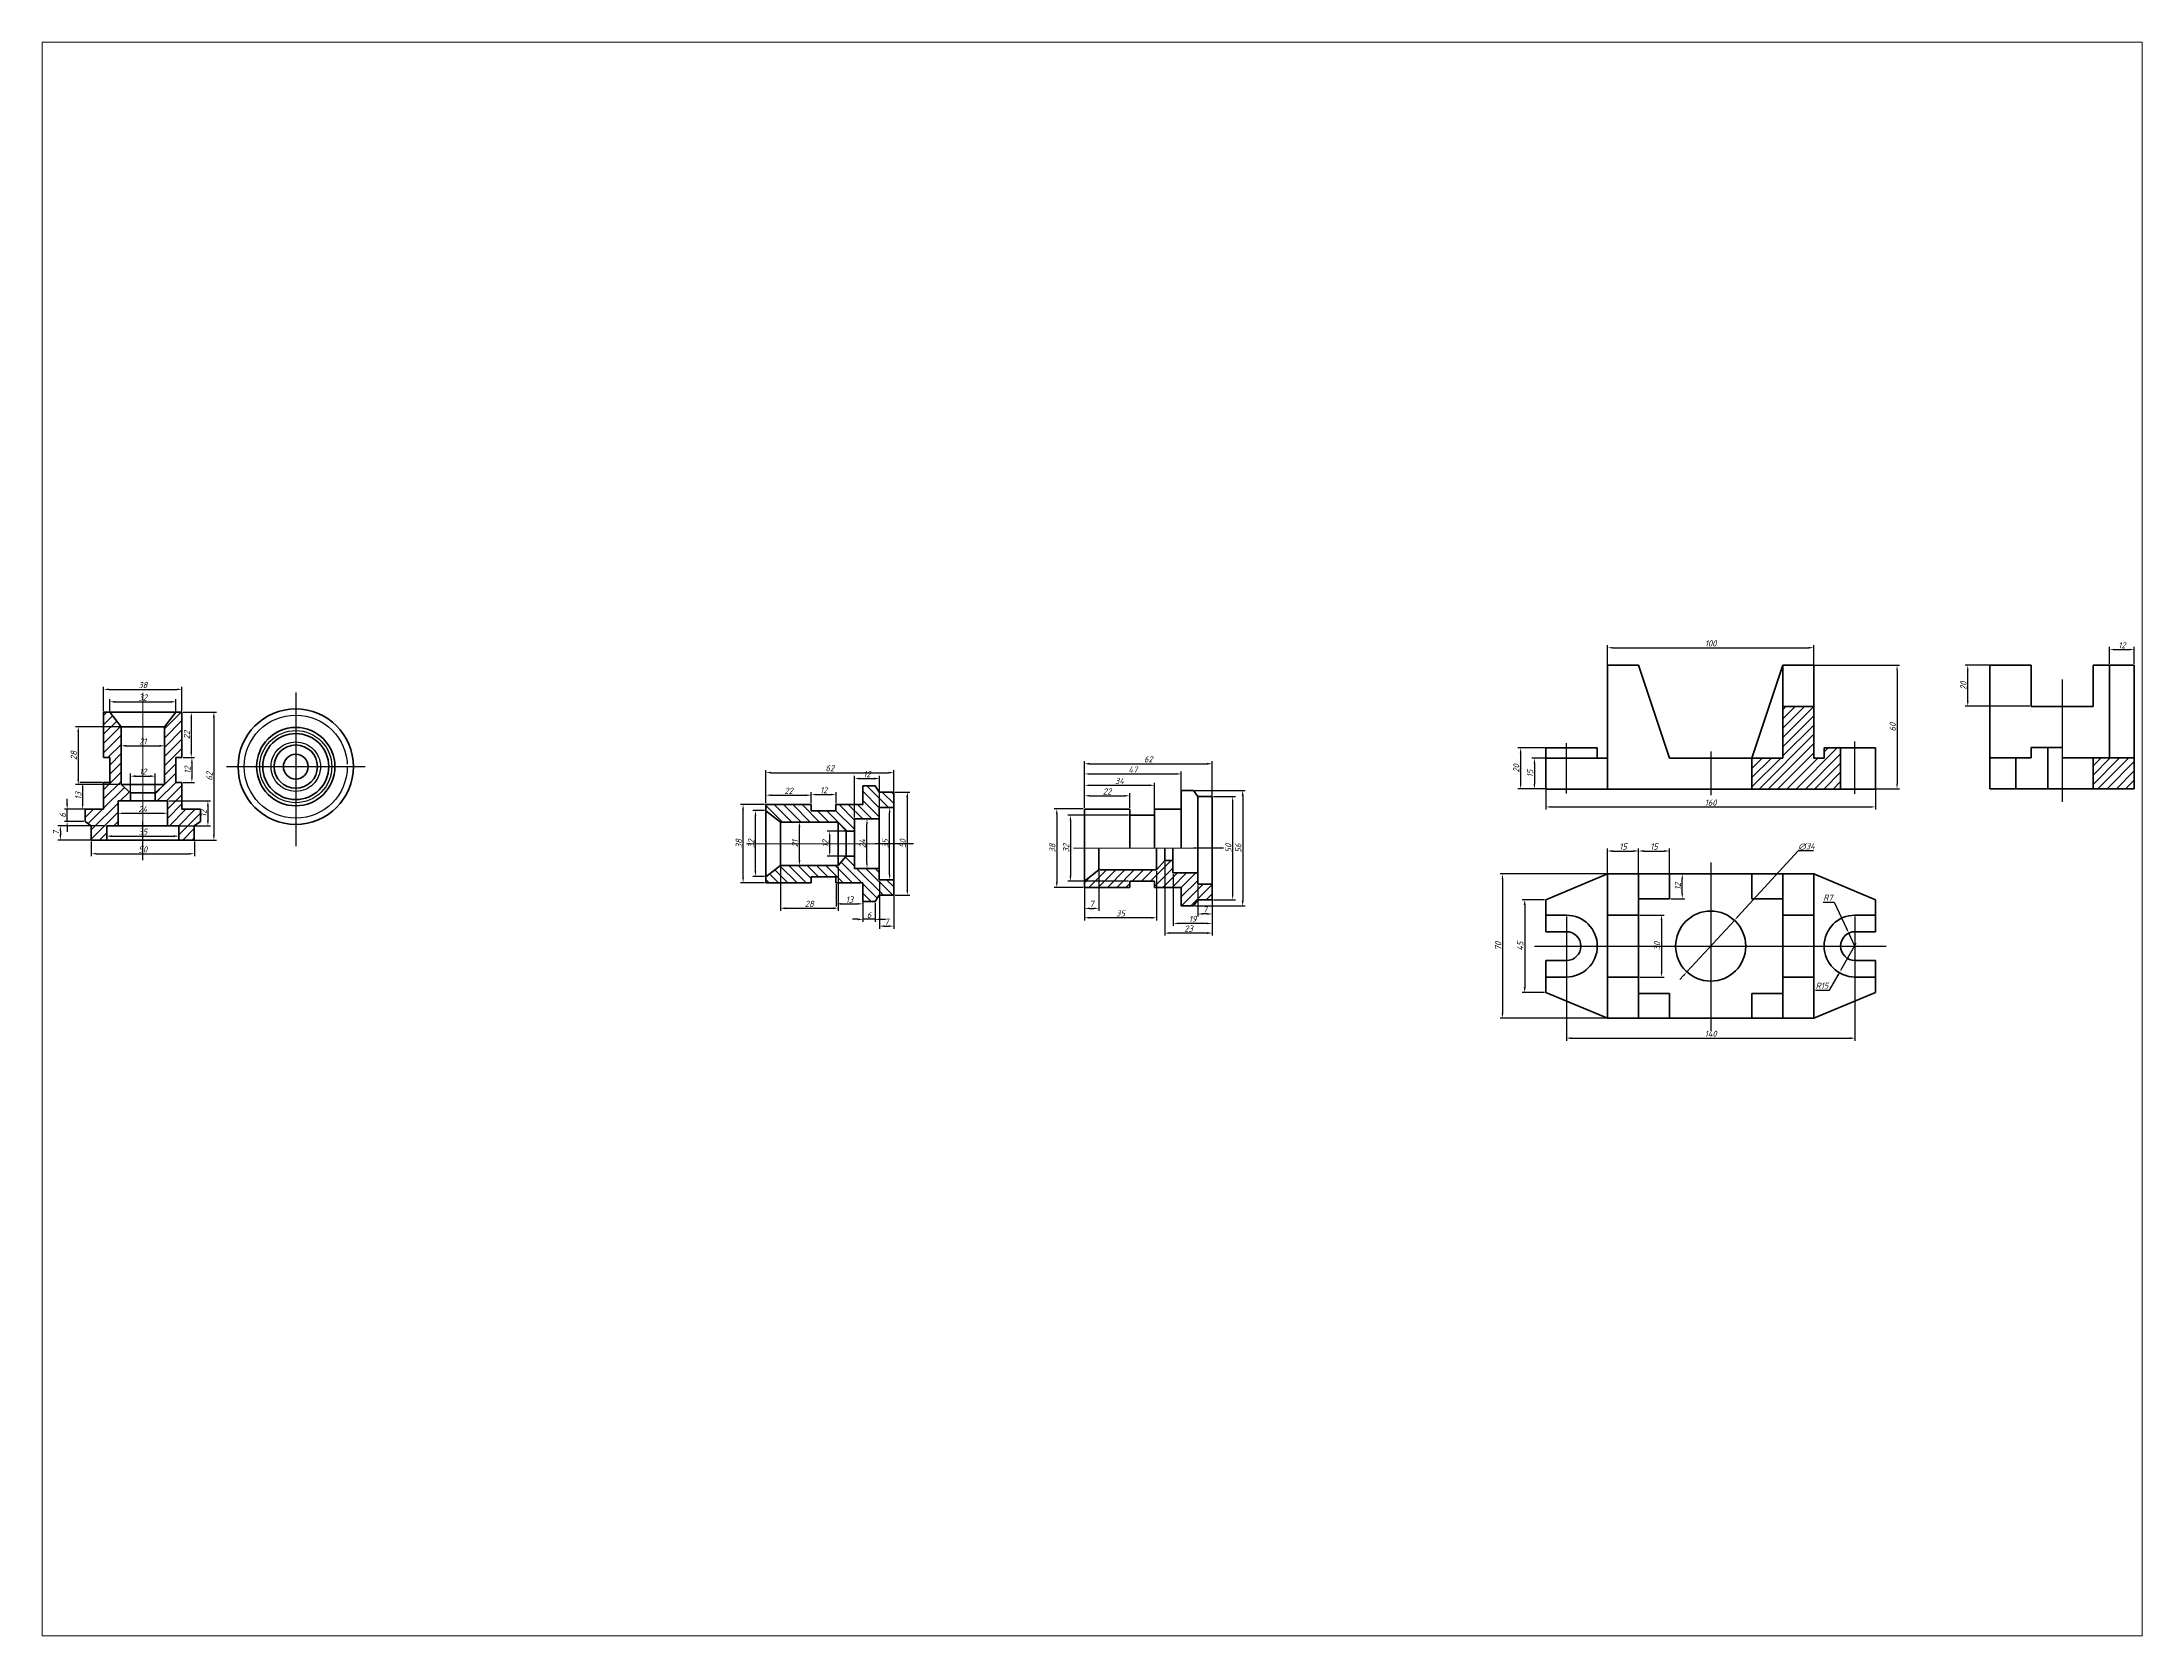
# Paper-space layout 'Лист2' of a CAD drawing. Header units: millimetres. Extents: x 26 to 231, y 20 to 176.
# The model-space entities are those that its viewports show. They can reach past a viewport. Long polylines and large blocks are cut down to what shows.
import ezdxf

# ---------------------------------------------------------------- set-up
doc = ezdxf.new("R2010")
doc.units = ezdxf.units.MM
for name, pattern in [('ACAD_ISO02W100', [15, 12, -3]), ('ACAD_ISO04W100', [30, 24, -3, 0, -3]), ('ACAD_ISO10W100', [18, 12, -3, 0, -3]), ('штриховая2', [9.525, 6.35, -3.175]), ('штрихпунктирная2', [12.7, 6.35, -3.175, 0, -3.175])]:
    doc.linetypes.add(name, pattern=pattern)
doc.styles.get("Standard").update_dxf_attribs({"font": 'isocpeui.ttf', "height": 3})
doc.dimstyles.new('ISO-25', dxfattribs={"dimtxt": 3, "dimasz": 2.5, "dimexe": 1.25, "dimexo": 0.625, "dimtad": 1, "dimtoh": 1, "dimtxsty": 'Standard', "dimcen": 2.5, "dimadec": 0, "dimazin": 0, "dimtfac": 1, "dimtmove": 0, "dimatfit": 3, "dimfxl": 1, "dimarcsym": 0})

psp = doc.layouts.new('Лист2')

msp = doc.modelspace()

# ---------------------------------------------------------------- blocks, each defined once
blk = doc.blocks.new('*D1')
at = {"color": 0, "lineweight": -2, "transparency": 16777216}
for p, q in [((1331.7, 2200.5), (1331.7, 2212.2)), ((1334.2, 2211), (1367.2, 2211)), ((1369.7, 2200.5), (1369.7, 2212.2))]:
    blk.add_line(p, q, dxfattribs=at)
at = {"color": 0, "lineweight": 15, "transparency": 16777216}
for points in [[(1334.2, 2211.4), (1334.2, 2210.6), (1331.7, 2211)], [(1367.2, 2211.4), (1367.2, 2210.6), (1369.7, 2211)]]:
    blk.add_solid(points, dxfattribs=at)
at = {"layer": 'Defpoints', "color": 0, "lineweight": 15, "transparency": 16777216}
for p in [(1369.7, 2211), (1331.7, 2199.9), (1369.7, 2199.9)]:
    blk.add_point(p, dxfattribs=at)
at = {"color": 0, "transparency": 16777216, "insert": (1350.7, 2213.1), "char_height": 3, "attachment_point": 5}
blk.add_mtext('38', dxfattribs=at)
blk = doc.blocks.new('*D2')
at = {"color": 0, "lineweight": -2, "transparency": 16777216}
for p, q in [((1340.2, 2192.3), (1340.2, 2182.4)), ((1361.2, 2192.3), (1361.2, 2182.4)), ((1342.7, 2183.6), (1358.7, 2183.6))]:
    blk.add_line(p, q, dxfattribs=at)
at = {"color": 0, "lineweight": 15, "transparency": 16777216}
for points in [[(1342.7, 2184.1), (1342.7, 2183.2), (1340.2, 2183.6)], [(1358.7, 2184.1), (1358.7, 2183.2), (1361.2, 2183.6)]]:
    blk.add_solid(points, dxfattribs=at)
at = {"layer": 'Defpoints', "color": 0, "lineweight": 15, "transparency": 16777216}
for p in [(1340.2, 2192.9), (1361.2, 2192.9), (1361.2, 2183.6)]:
    blk.add_point(p, dxfattribs=at)
at = {"color": 0, "transparency": 16777216, "insert": (1350.7, 2185.8), "char_height": 3, "attachment_point": 5}
blk.add_mtext('21', dxfattribs=at)
blk = doc.blocks.new('*D3')
at = {"color": 0, "lineweight": -2, "transparency": 16777216}
for p, q in [((1370.3, 2199.9), (1386.4, 2199.9)), ((1385.2, 2197.4), (1385.2, 2140.4)), ((1370.3, 2137.9), (1386.4, 2137.9))]:
    blk.add_line(p, q, dxfattribs=at)
at = {"color": 0, "lineweight": 15, "transparency": 16777216}
for points in [[(1384.7, 2197.4), (1385.6, 2197.4), (1385.2, 2199.9)], [(1384.7, 2140.4), (1385.6, 2140.4), (1385.2, 2137.9)]]:
    blk.add_solid(points, dxfattribs=at)
at = {"layer": 'Defpoints', "color": 0, "lineweight": 15, "transparency": 16777216}
for p in [(1369.7, 2199.9), (1369.7, 2137.9), (1385.2, 2137.9)]:
    blk.add_point(p, dxfattribs=at)
at = {"color": 0, "transparency": 16777216, "insert": (1383, 2168.9), "char_height": 3, "attachment_point": 5, "rotation": 90}
blk.add_mtext('62', dxfattribs=at)
blk = doc.blocks.new('*D4')
at = {"color": 0, "lineweight": -2, "transparency": 16777216}
for p, q in [((1339.6, 2192.9), (1318.1, 2192.9)), ((1319.4, 2190.4), (1319.4, 2167.4)), ((1339.6, 2164.9), (1318.1, 2164.9))]:
    blk.add_line(p, q, dxfattribs=at)
at = {"color": 0, "lineweight": 15, "transparency": 16777216}
for points in [[(1318.9, 2190.4), (1319.8, 2190.4), (1319.4, 2192.9)], [(1318.9, 2167.4), (1319.8, 2167.4), (1319.4, 2164.9)]]:
    blk.add_solid(points, dxfattribs=at)
at = {"layer": 'Defpoints', "color": 0, "lineweight": 15, "transparency": 16777216}
for p in [(1340.2, 2192.9), (1319.4, 2164.9), (1340.2, 2164.9)]:
    blk.add_point(p, dxfattribs=at)
at = {"color": 0, "transparency": 16777216, "insert": (1317.2, 2178.9), "char_height": 3, "attachment_point": 5, "rotation": 90}
blk.add_mtext('28', dxfattribs=at)
blk = doc.blocks.new('*D5')
at = {"color": 0, "lineweight": -2, "transparency": 16777216}
for p, q in [((1332.6, 2144.9), (1309.4, 2144.9)), ((1310.7, 2142.4), (1310.7, 2140.4)), ((1332.6, 2137.9), (1309.4, 2137.9))]:
    blk.add_line(p, q, dxfattribs=at)
at = {"color": 0, "lineweight": 15, "transparency": 16777216}
for points in [[(1310.3, 2142.4), (1311.1, 2142.4), (1310.7, 2144.9)], [(1310.3, 2140.4), (1311.1, 2140.4), (1310.7, 2137.9)]]:
    blk.add_solid(points, dxfattribs=at)
at = {"layer": 'Defpoints', "color": 0, "lineweight": 15, "transparency": 16777216}
for p in [(1333.2, 2144.9), (1310.7, 2137.9), (1333.2, 2137.9)]:
    blk.add_point(p, dxfattribs=at)
at = {"color": 0, "transparency": 16777216, "insert": (1308.6, 2141.4), "char_height": 3, "attachment_point": 5, "rotation": 90}
blk.add_mtext('7', dxfattribs=at)
blk = doc.blocks.new('*D6')
at = {"color": 0, "lineweight": -2, "transparency": 16777216}
for p, q in [((1363.3, 2156.9), (1383.5, 2156.9)), ((1382.3, 2154.4), (1382.3, 2147.4)), ((1363.3, 2144.9), (1383.5, 2144.9))]:
    blk.add_line(p, q, dxfattribs=at)
at = {"color": 0, "lineweight": 15, "transparency": 16777216}
for points in [[(1381.8, 2154.4), (1382.7, 2154.4), (1382.3, 2156.9)], [(1381.8, 2147.4), (1382.7, 2147.4), (1382.3, 2144.9)]]:
    blk.add_solid(points, dxfattribs=at)
at = {"layer": 'Defpoints', "color": 0, "lineweight": 15, "transparency": 16777216}
for p in [(1362.7, 2156.9), (1362.7, 2144.9), (1382.3, 2144.9)]:
    blk.add_point(p, dxfattribs=at)
at = {"color": 0, "transparency": 16777216, "insert": (1380.1, 2150.9), "char_height": 3, "attachment_point": 5, "rotation": 90}
blk.add_mtext('12', dxfattribs=at)
blk = doc.blocks.new('*D7')
at = {"color": 0, "lineweight": -2, "transparency": 16777216}
for p, q in [((1370.3, 2177.9), (1375.7, 2177.9)), ((1374.5, 2175.4), (1374.5, 2168.4)), ((1370.3, 2165.9), (1375.7, 2165.9))]:
    blk.add_line(p, q, dxfattribs=at)
at = {"color": 0, "lineweight": 15, "transparency": 16777216}
for points in [[(1374.1, 2175.4), (1374.9, 2175.4), (1374.5, 2177.9)], [(1374.1, 2168.4), (1374.9, 2168.4), (1374.5, 2165.9)]]:
    blk.add_solid(points, dxfattribs=at)
at = {"layer": 'Defpoints', "color": 0, "lineweight": 15, "transparency": 16777216}
for p in [(1369.7, 2177.9), (1369.7, 2165.9), (1374.5, 2165.9)]:
    blk.add_point(p, dxfattribs=at)
at = {"color": 0, "transparency": 16777216, "insert": (1372.4, 2171.9), "char_height": 3, "attachment_point": 5, "rotation": 90}
blk.add_mtext('12', dxfattribs=at)
blk = doc.blocks.new('*D8')
at = {"color": 0, "lineweight": -2, "transparency": 16777216}
for p, q in [((1370.3, 2199.9), (1375.5, 2199.9)), ((1374.2, 2197.4), (1374.2, 2180.4)), ((1370.3, 2177.9), (1375.5, 2177.9))]:
    blk.add_line(p, q, dxfattribs=at)
at = {"color": 0, "lineweight": 15, "transparency": 16777216}
for points in [[(1373.8, 2197.4), (1374.6, 2197.4), (1374.2, 2199.9)], [(1373.8, 2180.4), (1374.6, 2180.4), (1374.2, 2177.9)]]:
    blk.add_solid(points, dxfattribs=at)
at = {"layer": 'Defpoints', "color": 0, "lineweight": 15, "transparency": 16777216}
for p in [(1369.7, 2199.9), (1369.7, 2177.9), (1374.2, 2177.9)]:
    blk.add_point(p, dxfattribs=at)
at = {"color": 0, "transparency": 16777216, "insert": (1372.1, 2188.9), "char_height": 3, "attachment_point": 5, "rotation": 90}
blk.add_mtext('22', dxfattribs=at)
blk = doc.blocks.new('*D9')
at = {"color": 0, "lineweight": -2, "transparency": 16777216}
for p, q in [((1322.1, 2152.9), (1312.7, 2152.9)), ((1314, 2155.4), (1314, 2157.9)), ((1314, 2146.9), (1314, 2152.9)), ((1322.1, 2146.9), (1312.7, 2146.9)), ((1314, 2144.4), (1314, 2141.9))]:
    blk.add_line(p, q, dxfattribs=at)
at = {"color": 0, "lineweight": 15, "transparency": 16777216}
for points in [[(1313.5, 2155.4), (1314.4, 2155.4), (1314, 2152.9)], [(1313.5, 2144.4), (1314.4, 2144.4), (1314, 2146.9)]]:
    blk.add_solid(points, dxfattribs=at)
at = {"layer": 'Defpoints', "color": 0, "lineweight": 15, "transparency": 16777216}
for p in [(1314, 2152.9), (1322.7, 2152.9), (1322.7, 2146.9)]:
    blk.add_point(p, dxfattribs=at)
at = {"color": 0, "transparency": 16777216, "insert": (1311.8, 2149.9), "char_height": 3, "attachment_point": 5, "rotation": 90}
blk.add_mtext('6', dxfattribs=at)
blk = doc.blocks.new('*D10')
at = {"color": 0, "lineweight": -2, "transparency": 16777216}
for p, q in [((1334.7, 2200.5), (1334.7, 2206.2)), ((1337.2, 2205), (1364.2, 2205)), ((1366.7, 2200.5), (1366.7, 2206.2))]:
    blk.add_line(p, q, dxfattribs=at)
at = {"color": 0, "lineweight": 15, "transparency": 16777216}
for points in [[(1337.2, 2205.4), (1337.2, 2204.5), (1334.7, 2205)], [(1364.2, 2205.4), (1364.2, 2204.5), (1366.7, 2205)]]:
    blk.add_solid(points, dxfattribs=at)
at = {"layer": 'Defpoints', "color": 0, "lineweight": 15, "transparency": 16777216}
for p in [(1366.7, 2205), (1334.7, 2199.9), (1366.7, 2199.9)]:
    blk.add_point(p, dxfattribs=at)
at = {"color": 0, "transparency": 16777216, "insert": (1350.7, 2207.1), "char_height": 3, "attachment_point": 5}
blk.add_mtext('32', dxfattribs=at)
blk = doc.blocks.new('*D11')
at = {"color": 0, "lineweight": -2, "transparency": 16777216}
for p, q in [((1344.7, 2159.5), (1344.7, 2170.2)), ((1356.7, 2159.5), (1356.7, 2170.2)), ((1347.2, 2168.9), (1354.2, 2168.9))]:
    blk.add_line(p, q, dxfattribs=at)
at = {"color": 0, "lineweight": 15, "transparency": 16777216}
for points in [[(1347.2, 2169.4), (1347.2, 2168.5), (1344.7, 2168.9)], [(1354.2, 2169.4), (1354.2, 2168.5), (1356.7, 2168.9)]]:
    blk.add_solid(points, dxfattribs=at)
at = {"layer": 'Defpoints', "color": 0, "lineweight": 15, "transparency": 16777216}
for p in [(1356.7, 2168.9), (1344.7, 2158.9), (1356.7, 2158.9)]:
    blk.add_point(p, dxfattribs=at)
at = {"color": 0, "transparency": 16777216, "insert": (1350.7, 2171.1), "char_height": 3, "attachment_point": 5}
blk.add_mtext('12', dxfattribs=at)
blk = doc.blocks.new('*D12')
at = {"color": 0, "lineweight": -2, "transparency": 16777216}
for p, q in [((1338.7, 2151.5), (1338.7, 2152.2)), ((1341.2, 2150.9), (1360.2, 2150.9)), ((1362.7, 2151.5), (1362.7, 2152.2))]:
    blk.add_line(p, q, dxfattribs=at)
at = {"color": 0, "lineweight": 15, "transparency": 16777216}
for points in [[(1341.2, 2151.3), (1341.2, 2150.5), (1338.7, 2150.9)], [(1360.2, 2151.3), (1360.2, 2150.5), (1362.7, 2150.9)]]:
    blk.add_solid(points, dxfattribs=at)
at = {"layer": 'Defpoints', "color": 0, "lineweight": 15, "transparency": 16777216}
for p in [(1338.7, 2150.9), (1362.7, 2150.9), (1362.7, 2150.9)]:
    blk.add_point(p, dxfattribs=at)
at = {"color": 0, "transparency": 16777216, "insert": (1350.7, 2153), "char_height": 3, "attachment_point": 5}
blk.add_mtext('24', dxfattribs=at)
blk = doc.blocks.new('*D13')
at = {"color": 0, "lineweight": -2, "transparency": 16777216}
for p, q in [((1333.2, 2140.8), (1333.2, 2138.6)), ((1335.7, 2139.8), (1365.7, 2139.8)), ((1368.2, 2140.8), (1368.2, 2138.6))]:
    blk.add_line(p, q, dxfattribs=at)
at = {"color": 0, "lineweight": 15, "transparency": 16777216}
for points in [[(1335.7, 2140.3), (1335.7, 2139.4), (1333.2, 2139.8)], [(1365.7, 2140.3), (1365.7, 2139.4), (1368.2, 2139.8)]]:
    blk.add_solid(points, dxfattribs=at)
at = {"layer": 'Defpoints', "color": 0, "lineweight": 15, "transparency": 16777216}
for p in [(1333.2, 2141.4), (1368.2, 2141.4), (1368.2, 2139.8)]:
    blk.add_point(p, dxfattribs=at)
at = {"color": 0, "transparency": 16777216, "insert": (1350.7, 2142), "char_height": 3, "attachment_point": 5}
blk.add_mtext('35', dxfattribs=at)
blk = doc.blocks.new('*D14')
at = {"color": 0, "lineweight": -2, "transparency": 16777216}
for p, q in [((1325.7, 2137.3), (1325.7, 2130.1)), ((1328.2, 2131.3), (1373.2, 2131.3)), ((1375.7, 2137.3), (1375.7, 2130.1))]:
    blk.add_line(p, q, dxfattribs=at)
at = {"color": 0, "lineweight": 15, "transparency": 16777216}
for points in [[(1328.2, 2131.7), (1328.2, 2130.9), (1325.7, 2131.3)], [(1373.2, 2131.7), (1373.2, 2130.9), (1375.7, 2131.3)]]:
    blk.add_solid(points, dxfattribs=at)
at = {"layer": 'Defpoints', "color": 0, "lineweight": 15, "transparency": 16777216}
for p in [(1325.7, 2137.9), (1375.7, 2137.9), (1375.7, 2131.3)]:
    blk.add_point(p, dxfattribs=at)
at = {"color": 0, "transparency": 16777216, "insert": (1350.7, 2133.4), "char_height": 3, "attachment_point": 5}
blk.add_mtext('50', dxfattribs=at)
blk = doc.blocks.new('*D15')
at = {"color": 0, "lineweight": -2, "transparency": 16777216}
for p, q in [((1331.1, 2165.9), (1320.2, 2165.9)), ((1321.5, 2163.4), (1321.5, 2155.4)), ((1331.1, 2152.9), (1320.2, 2152.9))]:
    blk.add_line(p, q, dxfattribs=at)
at = {"color": 0, "lineweight": 15, "transparency": 16777216}
for points in [[(1321.1, 2163.4), (1321.9, 2163.4), (1321.5, 2165.9)], [(1321.1, 2155.4), (1321.9, 2155.4), (1321.5, 2152.9)]]:
    blk.add_solid(points, dxfattribs=at)
at = {"layer": 'Defpoints', "color": 0, "lineweight": 15, "transparency": 16777216}
for p in [(1331.7, 2165.9), (1321.5, 2152.9), (1331.7, 2152.9)]:
    blk.add_point(p, dxfattribs=at)
at = {"color": 0, "transparency": 16777216, "insert": (1319.4, 2159.4), "char_height": 3, "attachment_point": 5, "rotation": 90}
blk.add_mtext('13', dxfattribs=at)
blk = doc.blocks.new('*D18')
at = {"color": 0, "lineweight": -2, "transparency": 16777216}
for p, q in [((1652.3, 2155.2), (1640.6, 2155.2)), ((1641.9, 2119.7), (1641.9, 2152.7)), ((1652.3, 2117.2), (1640.6, 2117.2))]:
    blk.add_line(p, q, dxfattribs=at)
at = {"color": 0, "lineweight": 15, "transparency": 16777216}
for points in [[(1641.5, 2152.7), (1642.3, 2152.7), (1641.9, 2155.2)], [(1641.5, 2119.7), (1642.3, 2119.7), (1641.9, 2117.2)]]:
    blk.add_solid(points, dxfattribs=at)
at = {"layer": 'Defpoints', "color": 0, "lineweight": 15, "transparency": 16777216}
for p in [(1641.9, 2155.2), (1653, 2155.2), (1653, 2117.2)]:
    blk.add_point(p, dxfattribs=at)
at = {"color": 0, "transparency": 16777216, "insert": (1639.8, 2136.2), "char_height": 3, "attachment_point": 5, "rotation": 90}
blk.add_mtext('38', dxfattribs=at)
blk = doc.blocks.new('*D19')
at = {"color": 0, "lineweight": -2, "transparency": 16777216}
for p, q in [((1660.6, 2146.7), (1670.5, 2146.7)), ((1669.2, 2128.2), (1669.2, 2144.2)), ((1660.6, 2125.7), (1670.5, 2125.7))]:
    blk.add_line(p, q, dxfattribs=at)
at = {"color": 0, "lineweight": 15, "transparency": 16777216}
for points in [[(1668.8, 2144.2), (1669.7, 2144.2), (1669.2, 2146.7)], [(1668.8, 2128.2), (1669.7, 2128.2), (1669.2, 2125.7)]]:
    blk.add_solid(points, dxfattribs=at)
at = {"layer": 'Defpoints', "color": 0, "lineweight": 15, "transparency": 16777216}
for p in [(1660, 2146.7), (1669.2, 2146.7), (1660, 2125.7)]:
    blk.add_point(p, dxfattribs=at)
at = {"color": 0, "transparency": 16777216, "insert": (1667.1, 2136.2), "char_height": 3, "attachment_point": 5, "rotation": 90}
blk.add_mtext('21', dxfattribs=at)
blk = doc.blocks.new('*D16')
at = {"color": 0, "lineweight": -2, "transparency": 16777216}
for p, q in [((1653, 2155.8), (1653, 2171.9)), ((1655.5, 2170.6), (1712.5, 2170.6)), ((1715, 2155.8), (1715, 2171.9))]:
    blk.add_line(p, q, dxfattribs=at)
at = {"color": 0, "lineweight": 15, "transparency": 16777216}
for points in [[(1655.5, 2171.1), (1655.5, 2170.2), (1653, 2170.6)], [(1712.5, 2171.1), (1712.5, 2170.2), (1715, 2170.6)]]:
    blk.add_solid(points, dxfattribs=at)
at = {"layer": 'Defpoints', "color": 0, "lineweight": 15, "transparency": 16777216}
for p in [(1715, 2170.6), (1653, 2155.2), (1715, 2155.2)]:
    blk.add_point(p, dxfattribs=at)
at = {"color": 0, "transparency": 16777216, "insert": (1684, 2172.8), "char_height": 3, "attachment_point": 5}
blk.add_mtext('62', dxfattribs=at)
blk = doc.blocks.new('*D20')
at = {"color": 0, "lineweight": -2, "transparency": 16777216}
for p, q in [((1660, 2125), (1660, 2103.6)), ((1688, 2125), (1688, 2103.6)), ((1662.5, 2104.9), (1685.5, 2104.9))]:
    blk.add_line(p, q, dxfattribs=at)
at = {"color": 0, "lineweight": 15, "transparency": 16777216}
for points in [[(1662.5, 2105.3), (1662.5, 2104.4), (1660, 2104.9)], [(1685.5, 2105.3), (1685.5, 2104.4), (1688, 2104.9)]]:
    blk.add_solid(points, dxfattribs=at)
at = {"layer": 'Defpoints', "color": 0, "lineweight": 15, "transparency": 16777216}
for p in [(1660, 2125.7), (1688, 2125.7), (1688, 2104.9)]:
    blk.add_point(p, dxfattribs=at)
at = {"color": 0, "transparency": 16777216, "insert": (1674, 2107), "char_height": 3, "attachment_point": 5}
blk.add_mtext('28', dxfattribs=at)
blk = doc.blocks.new('*D21')
at = {"color": 0, "lineweight": -2, "transparency": 16777216}
for p, q in [((1708, 2118), (1708, 2094.9)), ((1715, 2118), (1715, 2094.9)), ((1710.5, 2096.2), (1712.5, 2096.2))]:
    blk.add_line(p, q, dxfattribs=at)
at = {"color": 0, "lineweight": 15, "transparency": 16777216}
for points in [[(1710.5, 2096.6), (1710.5, 2095.8), (1708, 2096.2)], [(1712.5, 2096.6), (1712.5, 2095.8), (1715, 2096.2)]]:
    blk.add_solid(points, dxfattribs=at)
at = {"layer": 'Defpoints', "color": 0, "lineweight": 15, "transparency": 16777216}
for p in [(1708, 2118.7), (1715, 2118.7), (1715, 2096.2)]:
    blk.add_point(p, dxfattribs=at)
at = {"color": 0, "transparency": 16777216, "insert": (1711.5, 2098.3), "char_height": 3, "attachment_point": 5}
blk.add_mtext('7', dxfattribs=at)
blk = doc.blocks.new('*D22')
at = {"color": 0, "lineweight": -2, "transparency": 16777216}
for p, q in [((1696, 2148.8), (1696, 2169)), ((1698.5, 2167.8), (1705.5, 2167.8)), ((1708, 2148.8), (1708, 2169))]:
    blk.add_line(p, q, dxfattribs=at)
at = {"color": 0, "lineweight": 15, "transparency": 16777216}
for points in [[(1698.5, 2168.2), (1698.5, 2167.3), (1696, 2167.8)], [(1705.5, 2168.2), (1705.5, 2167.3), (1708, 2167.8)]]:
    blk.add_solid(points, dxfattribs=at)
at = {"layer": 'Defpoints', "color": 0, "lineweight": 15, "transparency": 16777216}
for p in [(1708, 2167.8), (1696, 2148.2), (1708, 2148.2)]:
    blk.add_point(p, dxfattribs=at)
at = {"color": 0, "transparency": 16777216, "insert": (1702, 2169.9), "char_height": 3, "attachment_point": 5}
blk.add_mtext('12', dxfattribs=at)
blk = doc.blocks.new('*D23')
at = {"color": 0, "lineweight": -2, "transparency": 16777216}
for p, q in [((1675, 2155.8), (1675, 2161.2)), ((1677.5, 2160), (1684.5, 2160)), ((1687, 2155.8), (1687, 2161.2))]:
    blk.add_line(p, q, dxfattribs=at)
at = {"color": 0, "lineweight": 15, "transparency": 16777216}
for points in [[(1677.5, 2160.4), (1677.5, 2159.6), (1675, 2160)], [(1684.5, 2160.4), (1684.5, 2159.6), (1687, 2160)]]:
    blk.add_solid(points, dxfattribs=at)
at = {"layer": 'Defpoints', "color": 0, "lineweight": 15, "transparency": 16777216}
for p in [(1687, 2160), (1675, 2155.2), (1687, 2155.2)]:
    blk.add_point(p, dxfattribs=at)
at = {"color": 0, "transparency": 16777216, "insert": (1681, 2162.1), "char_height": 3, "attachment_point": 5}
blk.add_mtext('12', dxfattribs=at)
blk = doc.blocks.new('*D17')
at = {"color": 0, "lineweight": -2, "transparency": 16777216}
for p, q in [((1653, 2155.8), (1653, 2161)), ((1675, 2155.8), (1675, 2161)), ((1655.5, 2159.7), (1672.5, 2159.7))]:
    blk.add_line(p, q, dxfattribs=at)
at = {"color": 0, "lineweight": 15, "transparency": 16777216}
for points in [[(1655.5, 2160.1), (1655.5, 2159.3), (1653, 2159.7)], [(1672.5, 2160.1), (1672.5, 2159.3), (1675, 2159.7)]]:
    blk.add_solid(points, dxfattribs=at)
at = {"layer": 'Defpoints', "color": 0, "lineweight": 15, "transparency": 16777216}
for p in [(1653, 2155.2), (1675, 2159.7), (1675, 2155.2)]:
    blk.add_point(p, dxfattribs=at)
at = {"color": 0, "transparency": 16777216, "insert": (1664, 2161.8), "char_height": 3, "attachment_point": 5}
blk.add_mtext('22', dxfattribs=at)
blk = doc.blocks.new('*D24')
at = {"color": 0, "lineweight": -2, "transparency": 16777216}
for p, q in [((1697.5, 2099.5), (1695, 2099.5)), ((1700, 2107.5), (1700, 2098.2)), ((1706, 2099.5), (1700, 2099.5)), ((1706, 2107.5), (1706, 2098.2)), ((1708.5, 2099.5), (1711, 2099.5))]:
    blk.add_line(p, q, dxfattribs=at)
at = {"color": 0, "lineweight": 15, "transparency": 16777216}
for points in [[(1697.5, 2099.9), (1697.5, 2099), (1700, 2099.5)], [(1708.5, 2099.9), (1708.5, 2099), (1706, 2099.5)]]:
    blk.add_solid(points, dxfattribs=at)
at = {"layer": 'Defpoints', "color": 0, "lineweight": 15, "transparency": 16777216}
for p in [(1700, 2108.2), (1700, 2099.5), (1706, 2108.2)]:
    blk.add_point(p, dxfattribs=at)
at = {"color": 0, "transparency": 16777216, "insert": (1703, 2101.6), "char_height": 3, "attachment_point": 5}
blk.add_mtext('6', dxfattribs=at)
blk = doc.blocks.new('*D25')
at = {"color": 0, "lineweight": -2, "transparency": 16777216}
for p, q in [((1652.3, 2152.2), (1646.7, 2152.2)), ((1647.9, 2122.7), (1647.9, 2149.7)), ((1652.3, 2120.2), (1646.7, 2120.2))]:
    blk.add_line(p, q, dxfattribs=at)
at = {"color": 0, "lineweight": 15, "transparency": 16777216}
for points in [[(1647.5, 2149.7), (1648.3, 2149.7), (1647.9, 2152.2)], [(1647.5, 2122.7), (1648.3, 2122.7), (1647.9, 2120.2)]]:
    blk.add_solid(points, dxfattribs=at)
at = {"layer": 'Defpoints', "color": 0, "lineweight": 15, "transparency": 16777216}
for p in [(1647.9, 2152.2), (1653, 2152.2), (1653, 2120.2)]:
    blk.add_point(p, dxfattribs=at)
at = {"color": 0, "transparency": 16777216, "insert": (1645.8, 2136.2), "char_height": 3, "attachment_point": 5, "rotation": 90}
blk.add_mtext('32', dxfattribs=at)
blk = doc.blocks.new('*D26')
at = {"color": 0, "lineweight": -2, "transparency": 16777216}
for p, q in [((1693.3, 2142.2), (1682.7, 2142.2)), ((1683.9, 2132.7), (1683.9, 2139.7)), ((1693.3, 2130.2), (1682.7, 2130.2))]:
    blk.add_line(p, q, dxfattribs=at)
at = {"color": 0, "lineweight": 15, "transparency": 16777216}
for points in [[(1683.5, 2139.7), (1684.3, 2139.7), (1683.9, 2142.2)], [(1683.5, 2132.7), (1684.3, 2132.7), (1683.9, 2130.2)]]:
    blk.add_solid(points, dxfattribs=at)
at = {"layer": 'Defpoints', "color": 0, "lineweight": 15, "transparency": 16777216}
for p in [(1683.9, 2142.2), (1694, 2142.2), (1694, 2130.2)]:
    blk.add_point(p, dxfattribs=at)
at = {"color": 0, "transparency": 16777216, "insert": (1681.8, 2136.2), "char_height": 3, "attachment_point": 5, "rotation": 90}
blk.add_mtext('12', dxfattribs=at)
blk = doc.blocks.new('*D27')
at = {"color": 0, "lineweight": -2, "transparency": 16777216}
for p, q in [((1702, 2126.7), (1702, 2145.7)), ((1702.6, 2148.2), (1703.2, 2148.2)), ((1702.6, 2124.2), (1703.2, 2124.2))]:
    blk.add_line(p, q, dxfattribs=at)
at = {"color": 0, "lineweight": 15, "transparency": 16777216}
for points in [[(1701.6, 2145.7), (1702.4, 2145.7), (1702, 2148.2)], [(1701.6, 2126.7), (1702.4, 2126.7), (1702, 2124.2)]]:
    blk.add_solid(points, dxfattribs=at)
at = {"layer": 'Defpoints', "color": 0, "lineweight": 15, "transparency": 16777216}
for p in [(1702, 2148.2), (1702, 2148.2), (1702, 2124.2)]:
    blk.add_point(p, dxfattribs=at)
at = {"color": 0, "transparency": 16777216, "insert": (1699.8, 2136.2), "char_height": 3, "attachment_point": 5, "rotation": 90}
blk.add_mtext('24', dxfattribs=at)
blk = doc.blocks.new('*D28')
at = {"color": 0, "lineweight": -2, "transparency": 16777216}
for p, q in [((1712.1, 2153.7), (1714.3, 2153.7)), ((1713, 2121.2), (1713, 2151.2)), ((1712.1, 2118.7), (1714.3, 2118.7))]:
    blk.add_line(p, q, dxfattribs=at)
at = {"color": 0, "lineweight": 15, "transparency": 16777216}
for points in [[(1712.6, 2151.2), (1713.4, 2151.2), (1713, 2153.7)], [(1712.6, 2121.2), (1713.4, 2121.2), (1713, 2118.7)]]:
    blk.add_solid(points, dxfattribs=at)
at = {"layer": 'Defpoints', "color": 0, "lineweight": 15, "transparency": 16777216}
for p in [(1711.5, 2153.7), (1713, 2153.7), (1711.5, 2118.7)]:
    blk.add_point(p, dxfattribs=at)
at = {"color": 0, "transparency": 16777216, "insert": (1710.9, 2136.2), "char_height": 3, "attachment_point": 5, "rotation": 90}
blk.add_mtext('35', dxfattribs=at)
blk = doc.blocks.new('*D29')
at = {"color": 0, "lineweight": -2, "transparency": 16777216}
for p, q in [((1715.6, 2161.2), (1722.8, 2161.2)), ((1721.6, 2113.7), (1721.6, 2158.7)), ((1715.6, 2111.2), (1722.8, 2111.2))]:
    blk.add_line(p, q, dxfattribs=at)
at = {"color": 0, "lineweight": 15, "transparency": 16777216}
for points in [[(1721.1, 2158.7), (1722, 2158.7), (1721.6, 2161.2)], [(1721.1, 2113.7), (1722, 2113.7), (1721.6, 2111.2)]]:
    blk.add_solid(points, dxfattribs=at)
at = {"layer": 'Defpoints', "color": 0, "lineweight": 15, "transparency": 16777216}
for p in [(1715, 2161.2), (1721.6, 2161.2), (1715, 2111.2)]:
    blk.add_point(p, dxfattribs=at)
at = {"color": 0, "transparency": 16777216, "insert": (1719.4, 2136.2), "char_height": 3, "attachment_point": 5, "rotation": 90}
blk.add_mtext('50', dxfattribs=at)
blk = doc.blocks.new('*D30')
at = {"color": 0, "lineweight": -2, "transparency": 16777216}
for p, q in [((1687, 2116.5), (1687, 2105.7)), ((1700, 2116.5), (1700, 2105.7)), ((1689.5, 2107), (1697.5, 2107))]:
    blk.add_line(p, q, dxfattribs=at)
at = {"color": 0, "lineweight": 15, "transparency": 16777216}
for points in [[(1689.5, 2107.4), (1689.5, 2106.6), (1687, 2107)], [(1697.5, 2107.4), (1697.5, 2106.6), (1700, 2107)]]:
    blk.add_solid(points, dxfattribs=at)
at = {"layer": 'Defpoints', "color": 0, "lineweight": 15, "transparency": 16777216}
for p in [(1687, 2117.2), (1700, 2117.2), (1700, 2107)]:
    blk.add_point(p, dxfattribs=at)
at = {"color": 0, "transparency": 16777216, "insert": (1693.5, 2109.1), "char_height": 3, "attachment_point": 5}
blk.add_mtext('13', dxfattribs=at)
blk = doc.blocks.new('*D31')
at = {"color": 0, "lineweight": -2, "transparency": 16777216}
for p, q in [((1807.5, 2153.6), (1807.5, 2160.6)), ((1829.5, 2153.6), (1829.5, 2160.6)), ((1810, 2159.4), (1827, 2159.4))]:
    blk.add_line(p, q, dxfattribs=at)
at = {"color": 0, "lineweight": 15, "transparency": 16777216}
for points in [[(1810, 2159.8), (1810, 2159), (1807.5, 2159.4)], [(1827, 2159.8), (1827, 2159), (1829.5, 2159.4)]]:
    blk.add_solid(points, dxfattribs=at)
at = {"layer": 'Defpoints', "color": 0, "lineweight": 15, "transparency": 16777216}
for p in [(1807.5, 2153), (1829.5, 2159.4), (1829.5, 2153)]:
    blk.add_point(p, dxfattribs=at)
at = {"color": 0, "lineweight": 15, "transparency": 16777216, "insert": (1818.5, 2161.5), "char_height": 3, "attachment_point": 5}
blk.add_mtext('22', dxfattribs=at)
blk = doc.blocks.new('*D32')
at = {"color": 0, "lineweight": -2, "transparency": 16777216}
for p, q in [((1807.5, 2153.6), (1807.5, 2165.7)), ((1810, 2164.5), (1839, 2164.5)), ((1841.5, 2150.6), (1841.5, 2165.7))]:
    blk.add_line(p, q, dxfattribs=at)
at = {"color": 0, "lineweight": 15, "transparency": 16777216}
for points in [[(1810, 2164.9), (1810, 2164.1), (1807.5, 2164.5)], [(1839, 2164.9), (1839, 2164.1), (1841.5, 2164.5)]]:
    blk.add_solid(points, dxfattribs=at)
at = {"layer": 'Defpoints', "color": 0, "lineweight": 15, "transparency": 16777216}
for p in [(1841.5, 2164.5), (1807.5, 2153), (1841.5, 2150)]:
    blk.add_point(p, dxfattribs=at)
at = {"color": 0, "lineweight": 15, "transparency": 16777216, "insert": (1824.5, 2166.6), "char_height": 3, "attachment_point": 5}
blk.add_mtext('34', dxfattribs=at)
blk = doc.blocks.new('*D33')
at = {"color": 0, "lineweight": -2, "transparency": 16777216}
for p, q in [((1807.5, 2153.6), (1807.5, 2171.2)), ((1810, 2170), (1852, 2170)), ((1854.5, 2153.6), (1854.5, 2171.2))]:
    blk.add_line(p, q, dxfattribs=at)
at = {"color": 0, "lineweight": 15, "transparency": 16777216}
for points in [[(1810, 2170.4), (1810, 2169.6), (1807.5, 2170)], [(1852, 2170.4), (1852, 2169.6), (1854.5, 2170)]]:
    blk.add_solid(points, dxfattribs=at)
at = {"layer": 'Defpoints', "color": 0, "lineweight": 15, "transparency": 16777216}
for p in [(1854.5, 2170), (1807.5, 2153), (1854.5, 2153)]:
    blk.add_point(p, dxfattribs=at)
at = {"color": 0, "lineweight": 15, "transparency": 16777216, "insert": (1831, 2172.1), "char_height": 3, "attachment_point": 5}
blk.add_mtext('47', dxfattribs=at)
blk = doc.blocks.new('*D34')
at = {"color": 0, "lineweight": -2, "transparency": 16777216}
for p, q in [((1807.5, 2153.6), (1807.5, 2176.2)), ((1810, 2174.9), (1867, 2174.9)), ((1869.5, 2159.6), (1869.5, 2176.2))]:
    blk.add_line(p, q, dxfattribs=at)
at = {"color": 0, "lineweight": 15, "transparency": 16777216}
for points in [[(1810, 2175.4), (1810, 2174.5), (1807.5, 2174.9)], [(1867, 2175.4), (1867, 2174.5), (1869.5, 2174.9)]]:
    blk.add_solid(points, dxfattribs=at)
at = {"layer": 'Defpoints', "color": 0, "lineweight": 15, "transparency": 16777216}
for p in [(1869.5, 2174.9), (1807.5, 2153), (1869.5, 2159)]:
    blk.add_point(p, dxfattribs=at)
at = {"color": 0, "lineweight": 15, "transparency": 16777216, "insert": (1838.5, 2177.1), "char_height": 3, "attachment_point": 5}
blk.add_mtext('62', dxfattribs=at)
blk = doc.blocks.new('*D35')
at = {"color": 0, "lineweight": -2, "transparency": 16777216}
for p, q in [((1806.8, 2153), (1792.8, 2153)), ((1794.1, 2150.5), (1794.1, 2117.5)), ((1806.8, 2115), (1792.8, 2115))]:
    blk.add_line(p, q, dxfattribs=at)
at = {"color": 0, "lineweight": 15, "transparency": 16777216}
for points in [[(1793.6, 2150.5), (1794.5, 2150.5), (1794.1, 2153)], [(1793.6, 2117.5), (1794.5, 2117.5), (1794.1, 2115)]]:
    blk.add_solid(points, dxfattribs=at)
at = {"layer": 'Defpoints', "color": 0, "lineweight": 15, "transparency": 16777216}
for p in [(1807.5, 2153), (1794.1, 2115), (1807.5, 2115)]:
    blk.add_point(p, dxfattribs=at)
at = {"color": 0, "lineweight": 15, "transparency": 16777216, "insert": (1791.9, 2134), "char_height": 3, "attachment_point": 5, "rotation": 90}
blk.add_mtext('38', dxfattribs=at)
blk = doc.blocks.new('*D36')
at = {"color": 0, "lineweight": -2, "transparency": 16777216}
for p, q in [((1828.8, 2150), (1799.5, 2150)), ((1800.7, 2147.5), (1800.7, 2120.5)), ((1828.8, 2118), (1799.5, 2118))]:
    blk.add_line(p, q, dxfattribs=at)
at = {"color": 0, "lineweight": 15, "transparency": 16777216}
for points in [[(1800.3, 2147.5), (1801.1, 2147.5), (1800.7, 2150)], [(1800.3, 2120.5), (1801.1, 2120.5), (1800.7, 2118)]]:
    blk.add_solid(points, dxfattribs=at)
at = {"layer": 'Defpoints', "color": 0, "lineweight": 15, "transparency": 16777216}
for p in [(1829.5, 2150), (1800.7, 2118), (1829.5, 2118)]:
    blk.add_point(p, dxfattribs=at)
at = {"color": 0, "lineweight": 15, "transparency": 16777216, "insert": (1798.6, 2134), "char_height": 3, "attachment_point": 5, "rotation": 90}
blk.add_mtext('32', dxfattribs=at)
blk = doc.blocks.new('*D37')
at = {"color": 0, "lineweight": -2, "transparency": 16777216}
for p, q in [((1814.5, 2122.9), (1814.5, 2103.6)), ((1807.5, 2117.4), (1807.5, 2103.6)), ((1810, 2104.8), (1812, 2104.8))]:
    blk.add_line(p, q, dxfattribs=at)
at = {"color": 0, "lineweight": 15, "transparency": 16777216}
for points in [[(1810, 2105.2), (1810, 2104.4), (1807.5, 2104.8)], [(1812, 2105.2), (1812, 2104.4), (1814.5, 2104.8)]]:
    blk.add_solid(points, dxfattribs=at)
at = {"layer": 'Defpoints', "color": 0, "lineweight": 15, "transparency": 16777216}
for p in [(1814.5, 2123.5), (1807.5, 2118), (1814.5, 2104.8)]:
    blk.add_point(p, dxfattribs=at)
at = {"color": 0, "lineweight": 15, "transparency": 16777216, "insert": (1811, 2107), "char_height": 3, "attachment_point": 5}
blk.add_mtext('7', dxfattribs=at)
blk = doc.blocks.new('*D38')
at = {"color": 0, "lineweight": -2, "transparency": 16777216}
for p, q in [((1842.5, 2122.9), (1842.5, 2099)), ((1807.5, 2114.4), (1807.5, 2099)), ((1810, 2100.3), (1840, 2100.3))]:
    blk.add_line(p, q, dxfattribs=at)
at = {"color": 0, "lineweight": 15, "transparency": 16777216}
for points in [[(1810, 2100.7), (1810, 2099.8), (1807.5, 2100.3)], [(1840, 2100.7), (1840, 2099.8), (1842.5, 2100.3)]]:
    blk.add_solid(points, dxfattribs=at)
at = {"layer": 'Defpoints', "color": 0, "lineweight": 15, "transparency": 16777216}
for p in [(1842.5, 2123.5), (1807.5, 2115), (1842.5, 2100.3)]:
    blk.add_point(p, dxfattribs=at)
at = {"color": 0, "lineweight": 15, "transparency": 16777216, "insert": (1825, 2102.4), "char_height": 3, "attachment_point": 5}
blk.add_mtext('35', dxfattribs=at)
blk = doc.blocks.new('*D39')
at = {"color": 0, "lineweight": -2, "transparency": 16777216}
for p, q in [((1862.5, 2115.9), (1862.5, 2100.9)), ((1869.5, 2115.9), (1869.5, 2100.9)), ((1867, 2102.1), (1865, 2102.1))]:
    blk.add_line(p, q, dxfattribs=at)
at = {"color": 0, "lineweight": 15, "transparency": 16777216}
for points in [[(1865, 2102.5), (1865, 2101.7), (1862.5, 2102.1)], [(1867, 2102.5), (1867, 2101.7), (1869.5, 2102.1)]]:
    blk.add_solid(points, dxfattribs=at)
at = {"layer": 'Defpoints', "color": 0, "lineweight": 15, "transparency": 16777216}
for p in [(1862.5, 2116.5), (1869.5, 2116.5), (1862.5, 2102.1)]:
    blk.add_point(p, dxfattribs=at)
at = {"color": 0, "lineweight": 15, "transparency": 16777216, "insert": (1866, 2104.3), "char_height": 3, "attachment_point": 5}
blk.add_mtext('7', dxfattribs=at)
blk = doc.blocks.new('*D40')
at = {"color": 0, "lineweight": -2, "transparency": 16777216}
for p, q in [((1850.5, 2121.4), (1850.5, 2096.3)), ((1869.5, 2115.9), (1869.5, 2096.3)), ((1867, 2097.5), (1853, 2097.5))]:
    blk.add_line(p, q, dxfattribs=at)
at = {"color": 0, "lineweight": 15, "transparency": 16777216}
for points in [[(1853, 2097.9), (1853, 2097.1), (1850.5, 2097.5)], [(1867, 2097.9), (1867, 2097.1), (1869.5, 2097.5)]]:
    blk.add_solid(points, dxfattribs=at)
at = {"layer": 'Defpoints', "color": 0, "lineweight": 15, "transparency": 16777216}
for p in [(1850.5, 2122), (1869.5, 2116.5), (1850.5, 2097.5)]:
    blk.add_point(p, dxfattribs=at)
at = {"color": 0, "lineweight": 15, "transparency": 16777216, "insert": (1860, 2099.7), "char_height": 3, "attachment_point": 5}
blk.add_mtext('19', dxfattribs=at)
blk = doc.blocks.new('*D41')
at = {"color": 0, "lineweight": -2, "transparency": 16777216}
for p, q in [((1846.5, 2127.4), (1846.5, 2091.6)), ((1869.5, 2115.9), (1869.5, 2091.6)), ((1867, 2092.8), (1849, 2092.8))]:
    blk.add_line(p, q, dxfattribs=at)
at = {"color": 0, "lineweight": 15, "transparency": 16777216}
for points in [[(1849, 2093.3), (1849, 2092.4), (1846.5, 2092.8)], [(1867, 2093.3), (1867, 2092.4), (1869.5, 2092.8)]]:
    blk.add_solid(points, dxfattribs=at)
at = {"layer": 'Defpoints', "color": 0, "lineweight": 15, "transparency": 16777216}
for p in [(1846.5, 2128), (1869.5, 2116.5), (1846.5, 2092.8)]:
    blk.add_point(p, dxfattribs=at)
at = {"color": 0, "lineweight": 15, "transparency": 16777216, "insert": (1858, 2095), "char_height": 3, "attachment_point": 5}
blk.add_mtext('23', dxfattribs=at)
blk = doc.blocks.new('*D42')
at = {"color": 0, "lineweight": -2, "transparency": 16777216}
for p, q in [((1861.1, 2162), (1885.5, 2162)), ((1884.3, 2159.5), (1884.3, 2108.5)), ((1861.1, 2106), (1885.5, 2106))]:
    blk.add_line(p, q, dxfattribs=at)
at = {"color": 0, "lineweight": 15, "transparency": 16777216}
for points in [[(1883.8, 2159.5), (1884.7, 2159.5), (1884.3, 2162)], [(1883.8, 2108.5), (1884.7, 2108.5), (1884.3, 2106)]]:
    blk.add_solid(points, dxfattribs=at)
at = {"layer": 'Defpoints', "color": 0, "lineweight": 15, "transparency": 16777216}
for p in [(1860.5, 2162), (1860.5, 2106), (1884.3, 2106)]:
    blk.add_point(p, dxfattribs=at)
at = {"color": 0, "lineweight": 15, "transparency": 16777216, "insert": (1882.1, 2134), "char_height": 3, "attachment_point": 5, "rotation": 90}
blk.add_mtext('56', dxfattribs=at)
blk = doc.blocks.new('*D43')
at = {"color": 0, "lineweight": -2, "transparency": 16777216}
for p, q in [((1870.1, 2159), (1880.7, 2159)), ((1879.4, 2156.5), (1879.4, 2111.5)), ((1870.1, 2109), (1880.7, 2109))]:
    blk.add_line(p, q, dxfattribs=at)
at = {"color": 0, "lineweight": 15, "transparency": 16777216}
for points in [[(1879, 2156.5), (1879.8, 2156.5), (1879.4, 2159)], [(1879, 2111.5), (1879.8, 2111.5), (1879.4, 2109)]]:
    blk.add_solid(points, dxfattribs=at)
at = {"layer": 'Defpoints', "color": 0, "lineweight": 15, "transparency": 16777216}
for p in [(1869.5, 2159), (1869.5, 2109), (1879.4, 2109)]:
    blk.add_point(p, dxfattribs=at)
at = {"color": 0, "lineweight": 15, "transparency": 16777216, "insert": (1877.3, 2134), "char_height": 3, "attachment_point": 5, "rotation": 90}
blk.add_mtext('50', dxfattribs=at)
blk = doc.blocks.new('*D52')
at = {"color": 0, "lineweight": -2, "transparency": 16777216}
for p, q in [((2030.7, 2109), (2019.8, 2109)), ((2021.1, 2106.5), (2021.1, 2066.5)), ((2030.7, 2064), (2019.8, 2064))]:
    blk.add_line(p, q, dxfattribs=at)
at = {"color": 0, "lineweight": 15, "transparency": 16777216}
for points in [[(2020.6, 2106.5), (2021.5, 2106.5), (2021.1, 2109)], [(2020.6, 2066.5), (2021.5, 2066.5), (2021.1, 2064)]]:
    blk.add_solid(points, dxfattribs=at)
at = {"layer": 'Defpoints', "color": 0, "lineweight": 15, "transparency": 16777216}
for p in [(2031.3, 2109), (2021.1, 2064), (2031.3, 2064)]:
    blk.add_point(p, dxfattribs=at)
at = {"color": 0, "transparency": 16777216, "insert": (2018.9, 2086.5), "char_height": 3, "attachment_point": 5, "rotation": 90}
blk.add_mtext('45', dxfattribs=at)
blk = doc.blocks.new('*D44')
at = {"color": 0, "lineweight": -2, "transparency": 16777216}
for p, q in [((2031.4, 2182.7), (2017.8, 2182.7)), ((2019.1, 2180.2), (2019.1, 2165.2)), ((2031.7, 2162.7), (2017.8, 2162.7))]:
    blk.add_line(p, q, dxfattribs=at)
at = {"color": 0, "lineweight": 15, "transparency": 16777216}
for points in [[(2018.7, 2180.2), (2019.5, 2180.2), (2019.1, 2182.7)], [(2018.7, 2165.2), (2019.5, 2165.2), (2019.1, 2162.7)]]:
    blk.add_solid(points, dxfattribs=at)
at = {"layer": 'Defpoints', "color": 0, "lineweight": 15, "transparency": 16777216}
for p in [(2032.1, 2182.7), (2019.1, 2162.7), (2032.3, 2162.7)]:
    blk.add_point(p, dxfattribs=at)
at = {"color": 0, "transparency": 16777216, "insert": (2017, 2172.7), "char_height": 3, "attachment_point": 5, "rotation": 90}
blk.add_mtext('20', dxfattribs=at)
blk = doc.blocks.new('*D45')
at = {"color": 0, "lineweight": -2, "transparency": 16777216}
for p, q in [((2031.3, 2163.3), (2031.3, 2152.7)), ((2191.3, 2163.8), (2191.3, 2152.7)), ((2033.8, 2154), (2188.8, 2154))]:
    blk.add_line(p, q, dxfattribs=at)
at = {"color": 0, "lineweight": 15, "transparency": 16777216}
for points in [[(2033.8, 2154.4), (2033.8, 2153.6), (2031.3, 2154)], [(2188.8, 2154.4), (2188.8, 2153.6), (2191.3, 2154)]]:
    blk.add_solid(points, dxfattribs=at)
at = {"layer": 'Defpoints', "color": 0, "lineweight": 15, "transparency": 16777216}
for p in [(2031.3, 2163.9), (2191.3, 2164.4), (2191.3, 2154)]:
    blk.add_point(p, dxfattribs=at)
at = {"color": 0, "lineweight": 15, "transparency": 16777216, "insert": (2111.3, 2156.1), "char_height": 3, "attachment_point": 5}
blk.add_mtext('160', dxfattribs=at)
blk = doc.blocks.new('*D46')
at = {"color": 0, "lineweight": -2, "transparency": 16777216}
for p, q in [((2061.3, 2178.3), (2061.3, 2232.4)), ((2063.8, 2231.2), (2158.8, 2231.2)), ((2161.3, 2178.3), (2161.3, 2232.4))]:
    blk.add_line(p, q, dxfattribs=at)
at = {"color": 0, "lineweight": 15, "transparency": 16777216}
for points in [[(2063.8, 2231.6), (2063.8, 2230.8), (2061.3, 2231.2)], [(2158.8, 2231.6), (2158.8, 2230.8), (2161.3, 2231.2)]]:
    blk.add_solid(points, dxfattribs=at)
at = {"layer": 'Defpoints', "color": 0, "lineweight": 15, "transparency": 16777216}
for p in [(2161.3, 2231.2), (2061.3, 2177.7), (2161.3, 2177.7)]:
    blk.add_point(p, dxfattribs=at)
at = {"color": 0, "lineweight": 15, "transparency": 16777216, "insert": (2111.3, 2233.3), "char_height": 3, "attachment_point": 5}
blk.add_mtext('100', dxfattribs=at)
blk = doc.blocks.new('*D47')
at = {"color": 0, "lineweight": -2, "transparency": 16777216}
for p, q in [((2031.7, 2177.7), (2024.6, 2177.7)), ((2025.8, 2175.2), (2025.8, 2165.2)), ((2031.7, 2162.7), (2024.6, 2162.7))]:
    blk.add_line(p, q, dxfattribs=at)
at = {"color": 0, "lineweight": 15, "transparency": 16777216}
for points in [[(2025.4, 2175.2), (2026.2, 2175.2), (2025.8, 2177.7)], [(2025.4, 2165.2), (2026.2, 2165.2), (2025.8, 2162.7)]]:
    blk.add_solid(points, dxfattribs=at)
at = {"layer": 'Defpoints', "color": 0, "lineweight": 15, "transparency": 16777216}
for p in [(2032.3, 2177.7), (2025.8, 2162.7), (2032.3, 2162.7)]:
    blk.add_point(p, dxfattribs=at)
at = {"color": 0, "transparency": 16777216, "insert": (2023.7, 2170.2), "char_height": 3, "attachment_point": 5, "rotation": 90}
blk.add_mtext('15', dxfattribs=at)
blk = doc.blocks.new('*D48')
at = {"color": 0, "lineweight": -2, "transparency": 16777216}
for p, q in [((2146.9, 2222.7), (2202.9, 2222.7)), ((2201.7, 2220.2), (2201.7, 2165.2)), ((2190.4, 2162.7), (2202.9, 2162.7))]:
    blk.add_line(p, q, dxfattribs=at)
at = {"color": 0, "lineweight": 15, "transparency": 16777216}
for points in [[(2201.3, 2220.2), (2202.1, 2220.2), (2201.7, 2222.7)], [(2201.3, 2165.2), (2202.1, 2165.2), (2201.7, 2162.7)]]:
    blk.add_solid(points, dxfattribs=at)
at = {"layer": 'Defpoints', "color": 0, "lineweight": 15, "transparency": 16777216}
for p in [(2146.3, 2222.7), (2189.7, 2162.7), (2201.7, 2162.7)]:
    blk.add_point(p, dxfattribs=at)
at = {"color": 0, "transparency": 16777216, "insert": (2199.6, 2192.7), "char_height": 3, "attachment_point": 5, "rotation": 90}
blk.add_mtext('60', dxfattribs=at)
blk = doc.blocks.new('*D53')
at = {"color": 0, "lineweight": -2, "transparency": 16777216}
for p, q in [((2060.7, 2121.5), (2009.1, 2121.5)), ((2010.3, 2119), (2010.3, 2054)), ((2060.7, 2051.5), (2009.1, 2051.5))]:
    blk.add_line(p, q, dxfattribs=at)
at = {"color": 0, "lineweight": 15, "transparency": 16777216}
for points in [[(2009.9, 2119), (2010.7, 2119), (2010.3, 2121.5)], [(2009.9, 2054), (2010.7, 2054), (2010.3, 2051.5)]]:
    blk.add_solid(points, dxfattribs=at)
at = {"layer": 'Defpoints', "color": 0, "lineweight": 15, "transparency": 16777216}
for p in [(2061.3, 2121.5), (2010.3, 2051.5), (2061.3, 2051.5)]:
    blk.add_point(p, dxfattribs=at)
at = {"color": 0, "transparency": 16777216, "insert": (2008.2, 2086.5), "char_height": 3, "attachment_point": 5, "rotation": 90}
blk.add_mtext('70', dxfattribs=at)
blk = doc.blocks.new('*D54')
at = {"color": 0, "linetype": 'ACAD_ISO04W100', "lineweight": -2, "transparency": 16777216}
for p, q in [((2076.3, 2122.1), (2076.3, 2133.9)), ((2078.8, 2132.6), (2088.8, 2132.6)), ((2091.3, 2122.1), (2091.3, 2133.9))]:
    blk.add_line(p, q, dxfattribs=at)
at = {"color": 0, "linetype": 'ACAD_ISO04W100', "lineweight": 15, "transparency": 16777216}
for points in [[(2078.8, 2133.1), (2078.8, 2132.2), (2076.3, 2132.6)], [(2088.8, 2133.1), (2088.8, 2132.2), (2091.3, 2132.6)]]:
    blk.add_solid(points, dxfattribs=at)
at = {"layer": 'Defpoints', "color": 0, "linetype": 'ACAD_ISO04W100', "lineweight": 15, "transparency": 16777216}
for p in [(2091.3, 2132.6), (2076.3, 2121.5), (2091.3, 2121.5)]:
    blk.add_point(p, dxfattribs=at)
at = {"color": 0, "linetype": 'ACAD_ISO04W100', "transparency": 16777216, "insert": (2083.8, 2134.8), "char_height": 3, "attachment_point": 5}
blk.add_mtext('15', dxfattribs=at)
blk = doc.blocks.new('*D49')
at = {"color": 0, "linetype": 'ACAD_ISO04W100', "lineweight": -2, "transparency": 16777216}
for p, q in [((2061.3, 2122.1), (2061.3, 2133.9)), ((2063.8, 2132.6), (2073.8, 2132.6)), ((2076.3, 2122.1), (2076.3, 2133.9))]:
    blk.add_line(p, q, dxfattribs=at)
at = {"color": 0, "linetype": 'ACAD_ISO04W100', "lineweight": 15, "transparency": 16777216}
for points in [[(2063.8, 2133.1), (2063.8, 2132.2), (2061.3, 2132.6)], [(2073.8, 2133.1), (2073.8, 2132.2), (2076.3, 2132.6)]]:
    blk.add_solid(points, dxfattribs=at)
at = {"layer": 'Defpoints', "color": 0, "linetype": 'ACAD_ISO04W100', "lineweight": 15, "transparency": 16777216}
for p in [(2076.3, 2132.6), (2061.3, 2121.5), (2076.3, 2121.5)]:
    blk.add_point(p, dxfattribs=at)
at = {"color": 0, "linetype": 'ACAD_ISO04W100', "transparency": 16777216, "insert": (2068.8, 2134.8), "char_height": 3, "attachment_point": 5}
blk.add_mtext('15', dxfattribs=at)
blk = doc.blocks.new('*D55')
at = {"color": 0, "linetype": 'ACAD_ISO04W100', "lineweight": -2, "transparency": 16777216}
for p, q in [((2091.9, 2121.5), (2098.7, 2121.5)), ((2097.5, 2112), (2097.5, 2119)), ((2091.9, 2109.5), (2098.7, 2109.5))]:
    blk.add_line(p, q, dxfattribs=at)
at = {"color": 0, "linetype": 'ACAD_ISO04W100', "lineweight": 15, "transparency": 16777216}
for points in [[(2097.1, 2119), (2097.9, 2119), (2097.5, 2121.5)], [(2097.1, 2112), (2097.9, 2112), (2097.5, 2109.5)]]:
    blk.add_solid(points, dxfattribs=at)
at = {"layer": 'Defpoints', "color": 0, "linetype": 'ACAD_ISO04W100', "lineweight": 15, "transparency": 16777216}
for p in [(2091.3, 2121.5), (2097.5, 2121.5), (2091.3, 2109.5)]:
    blk.add_point(p, dxfattribs=at)
at = {"color": 0, "linetype": 'ACAD_ISO04W100', "lineweight": 15, "transparency": 16777216, "insert": (2095.4, 2115.5), "char_height": 3, "attachment_point": 5, "rotation": 90}
blk.add_mtext('12', dxfattribs=at)
blk = doc.blocks.new('*D56')
at = {"color": 0, "linetype": 'ACAD_ISO04W100', "lineweight": -2, "transparency": 16777216}
for p, q in [((2165.8, 2107.8), (2171.2, 2107.8)), ((2171.2, 2107.8), (2177.2, 2095.1)), ((2181.3, 2086.5), (2178.3, 2092.8))]:
    blk.add_line(p, q, dxfattribs=at)
at = {"color": 0, "linetype": 'ACAD_ISO04W100', "lineweight": 15, "transparency": 16777216}
blk.add_solid([(2177.6, 2095.3), (2176.8, 2094.9), (2178.3, 2092.8)], dxfattribs=at)
at = {"layer": 'Defpoints', "color": 0, "linetype": 'ACAD_ISO04W100', "lineweight": 15, "transparency": 16777216}
for p in [(2178.3, 2092.8), (2181.3, 2086.5)]:
    blk.add_point(p, dxfattribs=at)
at = {"color": 0, "linetype": 'ACAD_ISO04W100', "lineweight": 15, "transparency": 16777216, "insert": (2168.2, 2110), "char_height": 3, "attachment_point": 5}
blk.add_mtext('R7', dxfattribs=at)
blk = doc.blocks.new('*D50')
at = {"color": 0, "linetype": 'ACAD_ISO02W100', "lineweight": -2, "transparency": 16777216}
for p, q in [((2181.7, 2087.7), (2174.3, 2074.6)), ((2169, 2065.1), (2173.1, 2072.4)), ((2162.2, 2065.1), (2169, 2065.1))]:
    blk.add_line(p, q, dxfattribs=at)
at = {"color": 0, "linetype": 'ACAD_ISO02W100', "lineweight": 15, "transparency": 16777216}
blk.add_solid([(2172.7, 2072.6), (2173.5, 2072.2), (2174.3, 2074.6)], dxfattribs=at)
at = {"layer": 'Defpoints', "color": 0, "linetype": 'ACAD_ISO02W100', "lineweight": 15, "transparency": 16777216}
for p in [(2181.7, 2087.7), (2174.3, 2074.6)]:
    blk.add_point(p, dxfattribs=at)
at = {"color": 0, "linetype": 'ACAD_ISO02W100', "lineweight": 15, "transparency": 16777216, "insert": (2165.3, 2067.3), "char_height": 3, "attachment_point": 5}
blk.add_mtext('R15', dxfattribs=at)
blk = doc.blocks.new('*D57')
at = {"color": 0, "lineweight": -2, "transparency": 16777216}
for p, q in [((2153.8, 2132.7), (2124.5, 2100.8)), ((2161.1, 2132.7), (2153.8, 2132.7)), ((2099.8, 2074), (2122.8, 2099)), ((2098.1, 2072.2), (2096.4, 2070.3))]:
    blk.add_line(p, q, dxfattribs=at)
at = {"color": 0, "lineweight": 15, "transparency": 16777216}
for points in [[(2124.2, 2101.1), (2124.8, 2100.6), (2122.8, 2099)], [(2097.8, 2072.4), (2098.4, 2071.9), (2099.8, 2074)]]:
    blk.add_solid(points, dxfattribs=at)
at = {"layer": 'Defpoints', "color": 0, "lineweight": 15, "transparency": 16777216}
for p in [(2122.8, 2099), (2099.8, 2074)]:
    blk.add_point(p, dxfattribs=at)
at = {"color": 0, "lineweight": 15, "transparency": 16777216, "insert": (2157.8, 2134.8), "char_height": 3, "attachment_point": 5}
blk.add_mtext('∅34', dxfattribs=at)
blk = doc.blocks.new('*D51')
at = {"color": 0, "lineweight": -2, "transparency": 16777216}
for p, q in [((2041.3, 2100.9), (2041.3, 2040.6)), ((2181.3, 2100.9), (2181.3, 2040.6)), ((2043.8, 2041.9), (2178.8, 2041.9))]:
    blk.add_line(p, q, dxfattribs=at)
at = {"color": 0, "lineweight": 15, "transparency": 16777216}
for points in [[(2043.8, 2042.3), (2043.8, 2041.4), (2041.3, 2041.9)], [(2178.8, 2042.3), (2178.8, 2041.4), (2181.3, 2041.9)]]:
    blk.add_solid(points, dxfattribs=at)
at = {"layer": 'Defpoints', "color": 0, "lineweight": 15, "transparency": 16777216}
for p in [(2041.3, 2101.5), (2181.3, 2101.5), (2181.3, 2041.9)]:
    blk.add_point(p, dxfattribs=at)
at = {"color": 0, "transparency": 16777216, "insert": (2111.3, 2044), "char_height": 3, "attachment_point": 5}
blk.add_mtext('140', dxfattribs=at)
blk = doc.blocks.new('*D58')
at = {"color": 0, "lineweight": -2, "transparency": 16777216}
for p, q in [((2076.9, 2101.5), (2088.7, 2101.5)), ((2087.5, 2099), (2087.5, 2074)), ((2076.9, 2071.5), (2088.7, 2071.5))]:
    blk.add_line(p, q, dxfattribs=at)
at = {"color": 0, "lineweight": 15, "transparency": 16777216}
for points in [[(2087, 2099), (2087.9, 2099), (2087.5, 2101.5)], [(2087, 2074), (2087.9, 2074), (2087.5, 2071.5)]]:
    blk.add_solid(points, dxfattribs=at)
at = {"layer": 'Defpoints', "color": 0, "lineweight": 15, "transparency": 16777216}
for p in [(2076.3, 2101.5), (2076.3, 2071.5), (2087.5, 2071.5)]:
    blk.add_point(p, dxfattribs=at)
at = {"color": 0, "lineweight": 15, "transparency": 16777216, "insert": (2085.3, 2086.5), "char_height": 3, "attachment_point": 5, "rotation": 90}
blk.add_mtext('30', dxfattribs=at)
blk = doc.blocks.new('*D59')
at = {"color": 0, "lineweight": -2, "transparency": 16777216}
for p, q in [((2304.8, 2223.4), (2304.8, 2231.6)), ((2316.8, 2223.4), (2316.8, 2231.6)), ((2307.3, 2230.3), (2314.3, 2230.3))]:
    blk.add_line(p, q, dxfattribs=at)
at = {"color": 0, "lineweight": 15, "transparency": 16777216}
for points in [[(2307.3, 2230.7), (2307.3, 2229.9), (2304.8, 2230.3)], [(2314.3, 2230.7), (2314.3, 2229.9), (2316.8, 2230.3)]]:
    blk.add_solid(points, dxfattribs=at)
at = {"layer": 'Defpoints', "color": 0, "lineweight": 15, "transparency": 16777216}
for p in [(2304.8, 2222.8), (2316.8, 2230.3), (2316.8, 2222.8)]:
    blk.add_point(p, dxfattribs=at)
at = {"color": 0, "transparency": 16777216, "insert": (2310.8, 2232.4), "char_height": 3, "attachment_point": 5}
blk.add_mtext('12', dxfattribs=at)
blk = doc.blocks.new('*D60')
at = {"color": 0, "lineweight": -2, "transparency": 16777216}
for p, q in [((2266.2, 2222.8), (2234.8, 2222.8)), ((2236, 2205.3), (2236, 2220.3)), ((2266.2, 2202.8), (2234.8, 2202.8))]:
    blk.add_line(p, q, dxfattribs=at)
at = {"color": 0, "lineweight": 15, "transparency": 16777216}
for points in [[(2235.6, 2220.3), (2236.4, 2220.3), (2236, 2222.8)], [(2235.6, 2205.3), (2236.4, 2205.3), (2236, 2202.8)]]:
    blk.add_solid(points, dxfattribs=at)
at = {"layer": 'Defpoints', "color": 0, "lineweight": 15, "transparency": 16777216}
for p in [(2236, 2222.8), (2266.8, 2222.8), (2266.8, 2202.8)]:
    blk.add_point(p, dxfattribs=at)
at = {"color": 0, "transparency": 16777216, "insert": (2233.9, 2212.8), "char_height": 3, "attachment_point": 5, "rotation": 90}
blk.add_mtext('20', dxfattribs=at)

# ---------------------------------------------------------------- dimensions: what is measured, and where the dimension line sits
at = {"lineweight": 15}
for base, p1, p2, picture, middle in [((2161.308, 2231.17), (2061.308, 2177.674), (2161.308, 2177.674), '*D46', (2111.308, 2231.17)), ((2191.308, 2153.995), (2031.308, 2163.902), (2191.308, 2164.411), '*D45', (2111.308, 2153.995))]:
    dim = msp.add_linear_dim(base=base, p1=p1, p2=p2, dimstyle='ISO-25', override={"dimtxsty": 'Standard'}, dxfattribs=at)
    dim.commit()
    dim.dimension.update_dxf_attribs({"geometry": picture, "text_midpoint": middle, "dimtype": 160})
dim = msp.add_linear_dim(base=(2316.794, 2230.316), p1=(2304.794, 2222.78), p2=(2316.794, 2222.78), dimstyle='ISO-25', override={"dimtxsty": 'Standard'})
dim.commit()
dim.dimension.update_dxf_attribs({"geometry": '*D59', "text_midpoint": (2310.794, 2232.441)})
for base, p1, p2, picture, middle in [((2201.682, 2162.674), (2146.308, 2222.674), (2189.745, 2162.674), '*D48', (2201.682, 2192.674)), ((2019.092, 2162.674), (2032.068, 2182.674), (2032.338, 2162.674), '*D44', (2019.092, 2172.674)), ((2010.311, 2051.505), (2061.308, 2121.505), (2061.308, 2051.505), '*D53', (2010.311, 2086.505)), ((2021.052, 2064.005), (2031.308, 2109.005), (2031.308, 2064.005), '*D52', (2021.052, 2086.505))]:
    dim = msp.add_linear_dim(base=base, p1=p1, p2=p2, angle=90, dimstyle='ISO-25', override={"dimtxsty": 'Standard'})
    dim.commit()
    dim.dimension.update_dxf_attribs({"geometry": picture, "text_midpoint": middle, "dimtype": 160})
for base, p1, p2, picture, middle in [((2236.007, 2222.78), (2266.794, 2202.78), (2266.794, 2222.78), '*D60', (2233.882, 2212.78)), ((2025.825, 2162.674), (2032.339, 2177.674), (2032.338, 2162.674), '*D47', (2023.7, 2170.174))]:
    dim = msp.add_linear_dim(base=base, p1=p1, p2=p2, angle=90, dimstyle='ISO-25', override={"dimtxsty": 'Standard'})
    dim.commit()
    dim.dimension.update_dxf_attribs({"geometry": picture, "text_midpoint": middle})
for base, p1, p2, picture, middle in [((1369.679, 2210.988), (1331.679, 2199.902), (1369.679, 2199.902), '*D1', (1350.679, 2210.988)), ((1366.679, 2204.965), (1334.679, 2199.902), (1366.679, 2199.902), '*D10', (1350.679, 2204.965)), ((1361.179, 2183.633), (1340.179, 2192.902), (1361.179, 2192.902), '*D2', (1350.679, 2183.633)), ((1356.679, 2168.942), (1344.679, 2158.902), (1356.679, 2158.902), '*D11', (1350.679, 2168.942)), ((1368.179, 2139.842), (1333.179, 2141.402), (1368.179, 2141.402), '*D13', (1350.679, 2139.842))]:
    dim = msp.add_linear_dim(base=base, p1=p1, p2=p2, dimstyle='ISO-25')
    dim.commit()
    dim.dimension.update_dxf_attribs({"geometry": picture, "text_midpoint": middle, "dimtype": 160})
for base, p1, p2, angle, picture, middle in [((1319.36, 2164.902), (1340.179, 2192.902), (1340.179, 2164.902), 90, '*D4', (1317.235, 2178.902)), ((1385.151, 2137.902), (1369.679, 2199.902), (1369.679, 2137.902), 90, '*D3', (1383.026, 2168.902)), ((1374.228, 2177.902), (1369.679, 2199.902), (1369.679, 2177.902), 90, '*D8', (1372.103, 2188.902)), ((1374.479, 2165.902), (1369.679, 2177.902), (1369.679, 2165.902), 90, '*D7', (1372.354, 2171.902)), ((1714.971, 2170.647), (1652.971, 2155.175), (1714.971, 2155.175), 180, '*D16', (1683.971, 2172.772)), ((1707.971, 2167.759), (1695.971, 2148.175), (1707.971, 2148.175), 180, '*D22', (1701.971, 2169.884)), ((1321.494, 2152.902), (1331.679, 2165.902), (1331.679, 2152.902), 90, '*D15', (1319.369, 2159.402)), ((1674.971, 2159.723), (1652.971, 2155.175), (1674.971, 2155.175), 180, '*D17', (1663.971, 2161.848)), ((1686.971, 2159.975), (1674.971, 2155.175), (1686.971, 2155.175), 180, '*D23', (1680.971, 2162.1)), ((1721.564, 2161.175), (1714.971, 2111.175), (1714.971, 2161.175), 90, '*D29', (1719.439, 2136.175)), ((1313.961, 2152.902), (1322.679, 2146.902), (1322.679, 2152.902), 90, '*D9', (1311.836, 2149.902)), ((1382.263, 2144.902), (1362.679, 2156.902), (1362.679, 2144.902), 90, '*D6', (1380.138, 2150.902)), ((1310.696, 2137.902), (1333.179, 2144.902), (1333.179, 2137.902), 90, '*D5', (1308.552, 2141.402)), ((1701.971, 2148.175), (1701.971, 2124.175), (1701.971, 2148.175), 90, '*D27', (1699.846, 2136.175)), ((1687.971, 2104.856), (1659.971, 2125.675), (1687.971, 2125.675), 180, '*D20', (1673.971, 2106.981)), ((1699.971, 2106.99), (1686.971, 2117.175), (1699.971, 2117.175), 180, '*D30', (1693.471, 2109.115)), ((1714.971, 2096.192), (1707.971, 2118.675), (1714.971, 2118.675), 180, '*D21', (1711.471, 2098.337)), ((1699.971, 2099.457), (1705.971, 2108.175), (1699.971, 2108.175), 180, '*D24', (1702.971, 2101.582))]:
    dim = msp.add_linear_dim(base=base, p1=p1, p2=p2, angle=angle, dimstyle='ISO-25')
    dim.commit()
    dim.dimension.update_dxf_attribs({"geometry": picture, "text_midpoint": middle})
for base, p1, p2, picture, middle in [((1869.452, 2174.947), (1807.452, 2152.989), (1869.452, 2158.989), '*D34', (1838.452, 2177.072)), ((1854.452, 2169.986), (1807.452, 2152.989), (1854.452, 2152.989), '*D33', (1830.952, 2172.13)), ((1841.452, 2164.489), (1807.452, 2152.989), (1841.452, 2149.989), '*D32', (1824.452, 2166.614)), ((1829.452, 2159.394), (1807.452, 2152.989), (1829.452, 2152.989), '*D31', (1818.452, 2161.519)), ((1814.452, 2104.811), (1807.452, 2117.989), (1814.452, 2123.489), '*D37', (1810.952, 2106.956)), ((1842.452, 2100.253), (1807.452, 2114.989), (1842.452, 2123.489), '*D38', (1824.952, 2102.378)), ((1846.452, 2092.835), (1869.452, 2116.489), (1846.452, 2127.989), '*D41', (1857.952, 2094.96)), ((1850.452, 2097.528), (1869.452, 2116.489), (1850.452, 2121.989), '*D40', (1859.952, 2099.653)), ((1862.452, 2102.13), (1869.452, 2116.489), (1862.452, 2116.489), '*D39', (1865.952, 2104.274))]:
    dim = msp.add_linear_dim(base=base, p1=p1, p2=p2, dimstyle='ISO-25', override={"dimtxsty": 'Standard'}, dxfattribs=at)
    dim.commit()
    dim.dimension.update_dxf_attribs({"geometry": picture, "text_midpoint": middle})
for base, p1, p2, picture, middle in [((1884.262, 2105.989), (1860.452, 2161.989), (1860.452, 2105.989), '*D42', (1882.137, 2133.989)), ((1794.064, 2114.989), (1807.452, 2152.989), (1807.452, 2114.989), '*D35', (1791.939, 2133.989)), ((1800.727, 2117.989), (1829.452, 2149.989), (1829.452, 2117.989), '*D36', (1798.602, 2133.989)), ((1879.415, 2108.989), (1869.452, 2158.989), (1869.452, 2108.989), '*D43', (1877.29, 2133.989)), ((2087.456, 2071.505), (2076.308, 2101.505), (2076.308, 2071.505), '*D58', (2085.331, 2086.505))]:
    dim = msp.add_linear_dim(base=base, p1=p1, p2=p2, angle=90, dimstyle='ISO-25', override={"dimtxsty": 'Standard'}, dxfattribs=at)
    dim.commit()
    dim.dimension.update_dxf_attribs({"geometry": picture, "text_midpoint": middle})
for base, p1, p2, picture, middle in [((1362.679, 2150.902), (1338.679, 2150.902), (1362.679, 2150.902), '*D12', (1350.679, 2153.027)), ((1375.679, 2131.309), (1325.679, 2137.902), (1375.679, 2137.902), '*D14', (1350.679, 2133.434))]:
    dim = msp.add_linear_dim(base=base, p1=p1, p2=p2, dimstyle='ISO-25')
    dim.commit()
    dim.dimension.update_dxf_attribs({"geometry": picture, "text_midpoint": middle})
for base, p1, p2, picture, middle in [((1641.886, 2155.175), (1652.971, 2117.175), (1652.971, 2155.175), '*D18', (1641.886, 2136.175)), ((1647.909, 2152.175), (1652.971, 2120.175), (1652.971, 2152.175), '*D25', (1647.909, 2136.175)), ((1713.032, 2153.675), (1711.471, 2118.675), (1711.471, 2153.675), '*D28', (1713.032, 2136.175)), ((1669.24, 2146.675), (1659.971, 2125.675), (1659.971, 2146.675), '*D19', (1669.24, 2136.175)), ((1683.931, 2142.175), (1693.971, 2130.175), (1693.971, 2142.175), '*D26', (1683.931, 2136.175))]:
    dim = msp.add_linear_dim(base=base, p1=p1, p2=p2, angle=90, dimstyle='ISO-25')
    dim.commit()
    dim.dimension.update_dxf_attribs({"geometry": picture, "text_midpoint": middle, "dimtype": 160})
at = {"linetype": 'ACAD_ISO04W100'}
for base, p1, p2, picture, middle in [((2076.308, 2132.634), (2061.308, 2121.505), (2076.308, 2121.505), '*D49', (2068.808, 2134.759)), ((2091.308, 2132.634), (2076.308, 2121.505), (2091.308, 2121.505), '*D54', (2083.808, 2134.759))]:
    dim = msp.add_linear_dim(base=base, p1=p1, p2=p2, dimstyle='ISO-25', override={"dimtxsty": 'Standard'}, dxfattribs=at)
    dim.commit()
    dim.dimension.update_dxf_attribs({"geometry": picture, "text_midpoint": middle})
at = {"lineweight": 15}
dim = msp.add_diameter_dim_2p(p1=(2099.789, 2074.003), p2=(2122.827, 2099.007), dimstyle='ISO-25', override={"dimtxsty": 'Standard'}, dxfattribs=at)
dim.commit()
dim.dimension.update_dxf_attribs({"geometry": '*D57', "text_midpoint": (2157.765, 2132.674), "dimtype": 163})
at = {"linetype": 'ACAD_ISO04W100', "lineweight": 15}
dim = msp.add_linear_dim(base=(2097.495, 2121.505), p1=(2091.308, 2109.505), p2=(2091.308, 2121.505), angle=90, dimstyle='ISO-25', override={"dimtxsty": 'Standard'}, dxfattribs=at)
dim.commit()
dim.dimension.update_dxf_attribs({"geometry": '*D55', "text_midpoint": (2095.37, 2115.505)})
dim = msp.add_radius_dim(center=(2181.308, 2086.505), mpoint=(2178.298, 2092.825), dimstyle='ISO-25', override={"dimtxsty": 'Standard'}, dxfattribs=at)
dim.commit()
dim.dimension.update_dxf_attribs({"geometry": '*D56', "text_midpoint": (2168.158, 2107.822), "dimtype": 164})
dim = msp.add_linear_dim(base=(2181.308, 2041.851), p1=(2041.308, 2101.505), p2=(2181.308, 2101.505), dimstyle='ISO-25', override={"dimtxsty": 'Standard'})
dim.commit()
dim.dimension.update_dxf_attribs({"geometry": '*D51', "text_midpoint": (2111.308, 2041.851), "dimtype": 160})
at = {"linetype": 'ACAD_ISO02W100', "lineweight": 15}
dim = msp.add_radius_dim(center=(2181.667, 2087.701), mpoint=(2174.32, 2074.624), dimstyle='ISO-25', override={"dimtxsty": 'Standard'}, dxfattribs=at)
dim.commit()
dim.dimension.update_dxf_attribs({"geometry": '*D50', "text_midpoint": (2165.296, 2065.144), "dimtype": 164})

# ---------------------------------------------------------------- hatches: boundary and pattern name
at = {"linetype": 'штрихпунктирная2'}
h = msp.add_hatch(dxfattribs=at)
h.set_pattern_fill('ANSI31', color=256)
h.set_pattern_definition([(45, (796.1734, -60.4747), (-2.245064, 2.245064), [])])
h.paths.add_polyline_path([(2174.308, 2182.674), (2166.308, 2182.674), (2166.308, 2177.674), (2161.308, 2177.674), (2161.308, 2202.674), (2146.308, 2202.674), (2146.308, 2177.674), (2131.308, 2177.674), (2131.308, 2162.674), (2174.308, 2162.674)])
at = {"lineweight": 15}
h = msp.add_hatch(dxfattribs=at)
h.set_pattern_fill('ANSI31', color=256)
h.paths.add_polyline_path([(1340.179, 2192.902), (1334.679, 2199.902), (1331.679, 2199.902), (1331.679, 2177.902), (1334.679, 2177.902), (1334.679, 2165.902), (1331.679, 2165.902), (1331.679, 2152.902), (1322.679, 2152.902), (1322.679, 2146.902), (1325.679, 2144.902), (1325.679, 2137.902), (1333.179, 2137.902), (1333.179, 2144.902), (1338.679, 2144.902), (1338.679, 2156.902), (1344.679, 2156.902), (1344.679, 2160.902), (1340.179, 2164.902)])
h.paths.add_polyline_path([(1369.679, 2199.902), (1366.679, 2199.902), (1361.179, 2192.902), (1361.179, 2164.902), (1356.679, 2160.902), (1356.679, 2156.902), (1362.679, 2156.902), (1362.679, 2144.902), (1368.179, 2144.902), (1368.179, 2137.902), (1375.679, 2137.902), (1375.679, 2144.902), (1378.679, 2146.902), (1378.679, 2152.902), (1369.679, 2152.902), (1369.679, 2165.902), (1366.679, 2165.902), (1366.679, 2177.902), (1369.679, 2177.902)])
h = msp.add_hatch()
h.set_pattern_fill('ANSI31', color=256)
h.set_pattern_definition([(45, (759.5156, -5.4523), (-2.245064, 2.245064), [])])
h.paths.add_polyline_path([(2316.794, 2162.78), (2316.794, 2177.78), (2296.794, 2177.78), (2296.794, 2162.78)])
h = msp.add_hatch(dxfattribs=at)
h.set_pattern_fill('ANSI31', color=256, angle=90)
h.set_pattern_definition([(135, (3852.8733, 785.4958), (-2.245064, -2.245064), [])])
h.paths.add_polyline_path([(1674.971, 2117.175), (1674.971, 2120.175), (1686.971, 2120.175), (1686.971, 2117.175), (1699.971, 2117.175), (1699.971, 2108.175), (1705.971, 2108.175), (1707.971, 2111.175), (1714.971, 2111.175), (1714.971, 2118.675), (1707.971, 2118.675), (1707.971, 2124.175), (1695.971, 2124.175), (1695.971, 2130.175), (1691.971, 2130.175), (1687.971, 2125.675), (1659.971, 2125.675), (1652.971, 2120.175), (1652.971, 2117.175)])
h.paths.add_polyline_path([(1659.971, 2146.675), (1687.971, 2146.675), (1691.971, 2142.175), (1695.971, 2142.175), (1695.971, 2148.175), (1707.971, 2148.175), (1707.971, 2153.675), (1714.971, 2153.675), (1714.971, 2161.175), (1707.971, 2161.175), (1705.971, 2164.175), (1699.971, 2164.175), (1699.971, 2155.175), (1686.971, 2155.175), (1686.971, 2152.175), (1674.971, 2152.175), (1674.971, 2155.175), (1652.971, 2155.175), (1652.971, 2152.175)])
at = {"linetype": 'штрихпунктирная2'}
h = msp.add_hatch(dxfattribs=at)
h.set_pattern_fill('ANSI31', color=256)
h.paths.add_polyline_path([(1862.452, 2121.989), (1850.452, 2121.989), (1850.452, 2127.989), (1846.452, 2127.989), (1842.452, 2123.489), (1814.452, 2123.489), (1807.452, 2117.989), (1807.452, 2114.989), (1829.452, 2114.989), (1829.452, 2117.989), (1841.452, 2117.989), (1841.452, 2114.989), (1854.452, 2114.989), (1854.452, 2105.989), (1860.452, 2105.989), (1862.452, 2108.989), (1869.452, 2108.989), (1869.452, 2116.489), (1862.452, 2116.489)])

# ---------------------------------------------------------------- linework, layer by layer
at = {"lineweight": 50}
for p, q in [((2061.308, 2222.674), (2076.308, 2222.674)), ((2061.308, 2222.674), (2061.308, 2202.674)), ((2091.308, 2177.674), (2076.308, 2222.674)), ((2131.308, 2177.674), (2146.308, 2222.674)), ((2161.308, 2222.674), (2146.308, 2222.674)), ((2146.308, 2222.674), (2146.308, 2177.674)), ((2161.308, 2222.674), (2161.308, 2202.674)), ((2246.794, 2222.78), (2246.794, 2162.78)), ((2266.794, 2222.78), (2246.794, 2222.78)), ((2266.794, 2202.78), (2266.794, 2222.78)), ((2316.794, 2222.78), (2296.794, 2222.78)), ((2296.794, 2222.78), (2296.794, 2202.78)), ((2304.794, 2177.78), (2304.794, 2222.78)), ((2316.794, 2162.78), (2316.794, 2222.78)), ((2061.308, 2202.674), (2061.308, 2177.674)), ((2146.308, 2202.674), (2161.308, 2202.674)), ((2161.308, 2202.674), (2161.308, 2177.674)), ((2296.794, 2202.78), (2266.794, 2202.78)), ((1331.679, 2199.902), (1369.679, 2199.902)), ((1331.679, 2199.902), (1334.679, 2199.902)), ((1331.679, 2199.902), (1331.679, 2177.902)), ((1334.679, 2199.902), (1340.179, 2192.902)), ((1340.179, 2192.902), (1361.179, 2192.902)), ((1340.179, 2192.902), (1340.179, 2164.902)), ((1366.679, 2199.902), (1361.179, 2192.902)), ((1361.179, 2192.902), (1361.179, 2164.902)), ((1369.679, 2199.902), (1366.679, 2199.902)), ((1369.679, 2199.902), (1369.679, 2177.902)), ((2031.308, 2177.674), (2031.308, 2182.674)), ((2048.308, 2182.674), (2031.308, 2182.674)), ((2056.308, 2182.674), (2048.308, 2182.674)), ((2056.308, 2182.674), (2056.308, 2177.674)), ((2166.308, 2182.674), (2166.308, 2177.674)), ((2166.308, 2182.674), (2174.308, 2182.674)), ((2174.308, 2182.674), (2191.308, 2182.674)), ((2174.308, 2182.674), (2174.308, 2162.674)), ((2191.308, 2177.674), (2191.308, 2182.674)), ((2266.794, 2182.78), (2281.794, 2182.78)), ((2266.794, 2182.78), (2266.794, 2177.78)), ((2274.794, 2162.78), (2274.794, 2182.78)), ((1331.679, 2177.902), (1334.679, 2177.902)), ((1334.679, 2177.902), (1334.679, 2165.902)), ((1369.679, 2177.902), (1366.679, 2177.902)), ((1366.679, 2177.902), (1366.679, 2165.902)), ((2031.308, 2162.674), (2031.308, 2177.674)), ((2048.308, 2177.674), (2031.308, 2177.674)), ((2056.308, 2177.674), (2048.308, 2177.674)), ((2056.308, 2177.674), (2061.308, 2177.674)), ((2061.308, 2177.674), (2061.308, 2162.674)), ((2091.308, 2177.674), (2131.308, 2177.674)), ((2131.308, 2177.674), (2146.308, 2177.674)), ((2131.308, 2177.674), (2131.308, 2162.674)), ((2166.308, 2177.674), (2161.308, 2177.674)), ((2191.308, 2162.674), (2191.308, 2177.674)), ((2246.794, 2177.78), (2266.794, 2177.78)), ((2259.294, 2162.78), (2259.294, 2177.78)), ((2316.794, 2177.78), (2281.794, 2177.78)), ((2296.794, 2177.78), (2296.794, 2162.78)), ((1334.679, 2165.902), (1331.679, 2165.902)), ((1331.679, 2165.902), (1331.679, 2152.902)), ((1340.179, 2164.902), (1361.179, 2164.902)), ((1344.679, 2160.902), (1340.179, 2164.902)), ((1350.679, 2160.902), (1344.679, 2160.902)), ((1344.679, 2160.902), (1344.679, 2156.902)), ((1350.679, 2160.902), (1356.679, 2160.902)), ((1356.679, 2160.902), (1361.179, 2164.902)), ((1356.679, 2160.902), (1356.679, 2156.902)), ((1366.679, 2165.902), (1369.679, 2165.902)), ((1369.679, 2165.902), (1369.679, 2152.902)), ((1699.971, 2155.175), (1699.971, 2164.175)), ((1699.971, 2164.175), (1705.971, 2164.175)), ((1705.971, 2164.175), (1707.971, 2161.175)), ((1707.971, 2161.175), (1714.971, 2161.175)), ((1714.971, 2161.175), (1714.971, 2153.675)), ((1854.452, 2152.989), (1854.452, 2161.989)), ((1854.452, 2161.989), (1860.452, 2161.989)), ((1860.452, 2161.989), (1862.452, 2158.989)), ((2191.308, 2162.674), (2031.308, 2162.674)), ((2246.794, 2162.78), (2316.794, 2162.78)), ((1331.679, 2152.902), (1322.679, 2152.902)), ((1322.679, 2152.902), (1322.679, 2146.902)), ((1350.679, 2156.902), (1338.679, 2156.902)), ((1338.679, 2156.902), (1338.679, 2144.902)), ((1350.679, 2156.902), (1362.679, 2156.902)), ((1362.679, 2156.902), (1362.679, 2144.902)), ((1369.679, 2152.902), (1378.679, 2152.902)), ((1378.679, 2152.902), (1378.679, 2146.902)), ((1652.971, 2117.175), (1652.971, 2155.175)), ((1652.971, 2155.175), (1652.971, 2152.175)), ((1652.971, 2155.175), (1674.971, 2155.175)), ((1652.971, 2152.175), (1659.971, 2146.675)), ((1674.971, 2155.175), (1674.971, 2152.175)), ((1674.971, 2152.175), (1686.971, 2152.175)), ((1686.971, 2152.175), (1686.971, 2155.175)), ((1686.971, 2155.175), (1699.971, 2155.175)), ((1707.971, 2148.175), (1707.971, 2153.675)), ((1714.971, 2153.675), (1707.971, 2153.675)), ((1714.971, 2118.675), (1714.971, 2153.675)), ((1807.452, 2114.989), (1807.452, 2152.989)), ((1807.452, 2152.989), (1807.452, 2149.989)), ((1807.452, 2152.989), (1829.452, 2152.989)), ((1829.452, 2152.989), (1829.452, 2149.989)), ((1829.452, 2149.989), (1841.452, 2149.989)), ((1829.452, 2149.989), (1829.452, 2133.989)), ((1841.452, 2149.989), (1841.452, 2152.989)), ((1841.452, 2152.989), (1854.452, 2152.989)), ((1841.452, 2149.989), (1841.452, 2133.989)), ((1854.452, 2152.989), (1854.452, 2133.989)), ((1862.452, 2158.989), (1869.452, 2158.989)), ((1862.452, 2158.989), (1862.452, 2133.989)), ((1869.452, 2158.989), (1869.452, 2151.489)), ((1869.452, 2116.489), (1869.452, 2151.489)), ((1322.679, 2146.902), (1325.679, 2144.902)), ((1325.679, 2144.902), (1325.679, 2137.902)), ((1333.179, 2137.902), (1333.179, 2144.902)), ((1338.679, 2144.902), (1333.179, 2144.902)), ((1338.679, 2144.902), (1362.679, 2144.902)), ((1362.679, 2144.902), (1368.179, 2144.902)), ((1368.179, 2137.902), (1368.179, 2144.902)), ((1378.679, 2146.902), (1375.679, 2144.902)), ((1375.679, 2144.902), (1375.679, 2137.902)), ((1659.971, 2125.675), (1659.971, 2146.675)), ((1659.971, 2146.675), (1687.971, 2146.675)), ((1687.971, 2125.675), (1687.971, 2146.675)), ((1691.971, 2142.175), (1687.971, 2146.675)), ((1691.971, 2136.175), (1691.971, 2142.175)), ((1691.971, 2142.175), (1695.971, 2142.175)), ((1695.971, 2136.175), (1695.971, 2148.175)), ((1695.971, 2148.175), (1707.971, 2148.175)), ((1707.971, 2124.175), (1707.971, 2148.175)), ((1325.679, 2137.902), (1333.179, 2137.902)), ((1333.179, 2137.902), (1368.179, 2137.902)), ((1375.679, 2137.902), (1368.179, 2137.902)), ((1691.971, 2130.175), (1687.971, 2125.675)), ((1691.971, 2136.175), (1691.971, 2130.175)), ((1691.971, 2130.175), (1695.971, 2130.175)), ((1695.971, 2136.175), (1695.971, 2124.175)), ((1814.452, 2123.489), (1814.452, 2133.989)), ((1842.452, 2123.489), (1842.452, 2133.989)), ((1846.452, 2133.989), (1846.452, 2127.989)), ((1850.452, 2133.989), (1850.452, 2121.989)), ((1862.452, 2121.989), (1862.452, 2133.989)), ((1652.971, 2120.175), (1659.971, 2125.675)), ((1652.971, 2117.175), (1652.971, 2120.175)), ((1659.971, 2125.675), (1687.971, 2125.675)), ((1674.971, 2117.175), (1674.971, 2120.175)), ((1674.971, 2120.175), (1686.971, 2120.175)), ((1686.971, 2120.175), (1686.971, 2117.175)), ((1695.971, 2124.175), (1707.971, 2124.175)), ((1707.971, 2124.175), (1707.971, 2118.675)), ((1807.452, 2117.989), (1814.452, 2123.489)), ((1814.452, 2123.489), (1842.452, 2123.489)), ((1846.452, 2127.989), (1842.452, 2123.489)), ((1846.452, 2127.989), (1850.452, 2127.989)), ((1850.452, 2121.989), (1862.452, 2121.989)), ((1862.452, 2121.989), (1862.452, 2116.489)), ((2031.308, 2109.005), (2061.308, 2121.505)), ((2061.308, 2101.505), (2061.308, 2121.505)), ((2061.308, 2121.505), (2076.308, 2121.505)), ((2076.308, 2121.505), (2091.308, 2121.505)), ((2076.308, 2109.505), (2076.308, 2121.505)), ((2091.308, 2109.505), (2091.308, 2121.505)), ((2111.308, 2121.505), (2091.308, 2121.505)), ((2131.308, 2121.505), (2111.308, 2121.505)), ((2131.308, 2109.505), (2131.308, 2121.505)), ((2131.308, 2121.505), (2146.308, 2121.505)), ((2146.308, 2121.505), (2161.308, 2121.505)), ((2146.308, 2121.505), (2146.308, 2109.505)), ((2161.308, 2101.505), (2161.308, 2121.505)), ((2191.308, 2109.005), (2161.308, 2121.505)), ((1652.971, 2117.175), (1674.971, 2117.175)), ((1686.971, 2117.175), (1699.971, 2117.175)), ((1699.971, 2117.175), (1699.971, 2108.175)), ((1705.971, 2108.175), (1707.971, 2111.175)), ((1714.971, 2118.675), (1707.971, 2118.675)), ((1707.971, 2111.175), (1714.971, 2111.175)), ((1714.971, 2111.175), (1714.971, 2118.675)), ((1807.452, 2114.989), (1807.452, 2117.989)), ((1807.452, 2114.989), (1829.452, 2114.989)), ((1829.452, 2114.989), (1829.452, 2117.989)), ((1829.452, 2117.989), (1841.452, 2117.989)), ((1841.452, 2117.989), (1841.452, 2114.989)), ((1841.452, 2114.989), (1854.452, 2114.989)), ((1854.452, 2114.989), (1854.452, 2105.989)), ((1860.452, 2105.989), (1862.452, 2108.989)), ((1869.452, 2116.489), (1862.452, 2116.489)), ((1862.452, 2108.989), (1869.452, 2108.989)), ((1869.452, 2108.989), (1869.452, 2116.489)), ((2031.308, 2101.505), (2031.308, 2109.005)), ((2076.308, 2101.505), (2076.308, 2109.505)), ((2076.308, 2109.505), (2091.308, 2109.505)), ((2146.308, 2109.505), (2131.308, 2109.505)), ((2146.308, 2101.505), (2146.308, 2109.505)), ((2191.308, 2101.505), (2191.308, 2109.005)), ((1699.971, 2108.175), (1705.971, 2108.175)), ((1854.452, 2105.989), (1860.452, 2105.989)), ((2031.308, 2093.505), (2031.308, 2101.505)), ((2041.308, 2101.505), (2031.308, 2101.505)), ((2061.308, 2101.505), (2076.308, 2101.505)), ((2061.308, 2101.505), (2061.308, 2086.505)), ((2076.308, 2101.505), (2076.308, 2071.505)), ((2161.308, 2101.505), (2146.308, 2101.505)), ((2146.308, 2101.505), (2146.308, 2071.505)), ((2161.308, 2101.505), (2161.308, 2086.505)), ((2191.308, 2101.505), (2181.308, 2101.505)), ((2191.308, 2093.505), (2191.308, 2101.505)), ((2041.308, 2093.505), (2031.308, 2093.505)), ((2181.308, 2093.505), (2191.308, 2093.505)), ((2031.308, 2079.505), (2031.308, 2071.505)), ((2041.308, 2079.505), (2031.308, 2079.505)), ((2061.308, 2086.505), (2061.308, 2071.505)), ((2161.308, 2086.505), (2161.308, 2071.505)), ((2181.308, 2079.505), (2191.308, 2079.505)), ((2191.308, 2079.505), (2191.308, 2071.505)), ((2031.308, 2071.505), (2041.308, 2071.505)), ((2031.308, 2071.505), (2031.308, 2064.005)), ((2061.308, 2051.505), (2061.308, 2071.505)), ((2061.308, 2071.505), (2076.308, 2071.505)), ((2076.308, 2071.505), (2076.308, 2063.505)), ((2161.308, 2071.505), (2146.308, 2071.505)), ((2146.308, 2071.505), (2146.308, 2063.505)), ((2161.308, 2051.505), (2161.308, 2071.505)), ((2191.308, 2071.505), (2181.308, 2071.505)), ((2191.308, 2071.505), (2191.308, 2064.005)), ((2031.308, 2064.005), (2061.308, 2051.505)), ((2076.308, 2063.505), (2091.308, 2063.505)), ((2076.308, 2063.505), (2076.308, 2051.505)), ((2091.308, 2063.505), (2091.308, 2051.505)), ((2146.308, 2063.505), (2131.308, 2063.505)), ((2131.308, 2063.505), (2131.308, 2051.505)), ((2146.308, 2063.505), (2146.308, 2051.505)), ((2191.308, 2064.005), (2161.308, 2051.505)), ((2061.308, 2051.505), (2076.308, 2051.505)), ((2076.308, 2051.505), (2091.308, 2051.505)), ((2091.308, 2051.505), (2111.308, 2051.505)), ((2111.308, 2051.505), (2131.308, 2051.505)), ((2146.308, 2051.505), (2131.308, 2051.505)), ((2161.308, 2051.505), (2146.308, 2051.505))]:
    msp.add_line(p, q, dxfattribs=at)
at = {"linetype": 'ACAD_ISO10W100'}
for p, q in [((2281.794, 2215.869), (2281.794, 2156.447)), ((2041.308, 2160.558), (2041.308, 2184.843)), ((2111.308, 2127.029), (2111.308, 2045.437)), ((2025.841, 2086.505), (2196.451, 2086.505))]:
    msp.add_line(p, q, dxfattribs=at)
at = {"linetype": 'штрихпунктирная2', "lineweight": 15}
for p, q in [((1350.679, 2209.301), (1350.679, 2128.584)), ((1643.573, 2136.175), (1724.289, 2136.175))]:
    msp.add_line(p, q, dxfattribs=at)
at = {"linetype": 'штрихпунктирная2'}
for p, q in [((1424.889, 2209.435), (1424.889, 2134.918)), ((2111.308, 2180.894), (2111.308, 2159.65)), ((2181.308, 2160.354), (2181.308, 2185.659)), ((1391.224, 2173.538), (1458.585, 2173.538))]:
    msp.add_line(p, q, dxfattribs=at)
at = {"linetype": 'штриховая2'}
for p, q in [((1350.679, 2128.236), (1350.679, 2146.902)), ((1724.638, 2136.175), (1705.971, 2136.175)), ((1874.938, 2133.989), (1860.452, 2133.989))]:
    msp.add_line(p, q, dxfattribs=at)
at = {"linetype": 'штриховая2', "lineweight": 15}
msp.add_line((1802.175, 2133.989), (1874.938, 2133.989), dxfattribs=at)
at = {"lineweight": 50}
for centre, radius in [((1424.889, 2173.538), 28), ((1424.889, 2173.538), 19), ((1424.889, 2173.538), 16), ((1424.889, 2173.538), 10.5), ((1424.889, 2173.538), 6), ((2111.308, 2086.505), 17)]:
    msp.add_circle(centre, radius, dxfattribs=at)
at = {"linetype": 'штриховая2'}
for radius in [25, 17.5, 12]:
    msp.add_circle((1424.889, 2173.538), radius, dxfattribs=at)
at = {"lineweight": 50}
for centre, radius, start, end in [((2041.308, 2086.505), 15, 270, 90), ((2181.308, 2086.505), 15, 90, 270), ((2041.308, 2086.505), 7, 270, 90), ((2181.308, 2086.505), 7, 90, 270)]:
    msp.add_arc(centre, radius, start, end, dxfattribs=at)

msp.set_redraw_order([(e.dxf.handle, doc.entitydb.next_handle()) for e in msp.query("TEXT MTEXT ATTDEF DIMENSION ARC_DIMENSION")])  # texts and dimensions are drawn at this point

# ---------------------------------------------------------------- viewports
at = {"layer": '0', "lineweight": 15, "view_target_point": (1399.452, 2163.235)}
psp.add_viewport(center=(128.5, 97.5), size=(205.6, 156), view_center_point=(411.711, -24.787), view_height=772.98327, dxfattribs=at)

doc.saveas('drawing.dxf')
